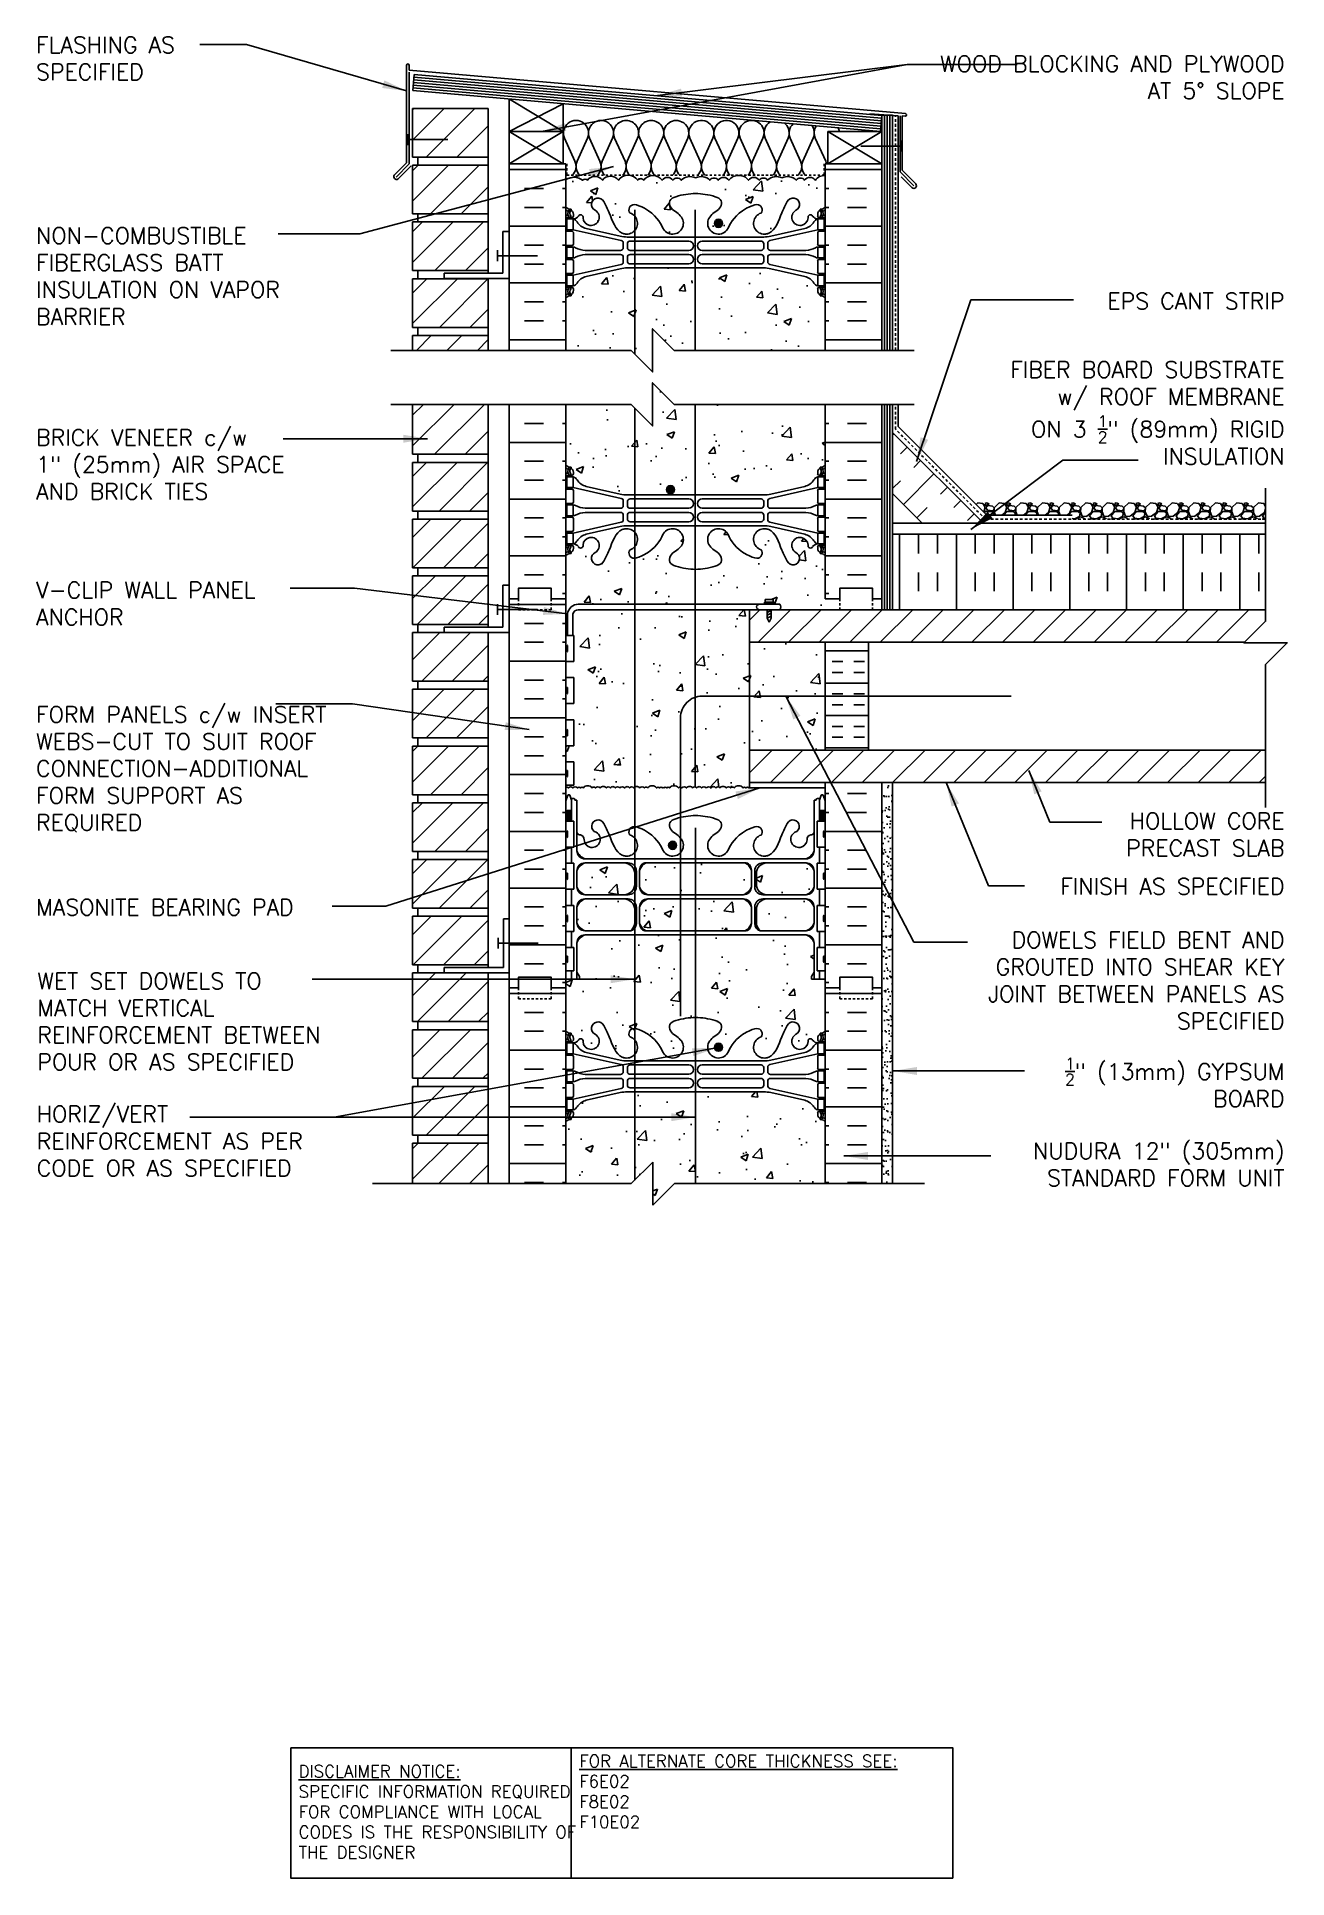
# Model space of a CAD drawing. Header units: inches. Extents: x 75 to 212, y 118 to 203.
# Drawn here: x 153.8 to 211.7, y 117.7 to 202.9 of the extents above; entities outside this region: 1.
import ezdxf

# ---------------------------------------------------------------- set-up
doc = ezdxf.new("R2010")
doc.units = ezdxf.units.IN
doc.header["$LTSCALE"] = 0.5
doc.header["$MEASUREMENT"] = 0
doc.linetypes.add('DASHED2', pattern=[0.375, 0.25, -0.125])
for name, color, linetype in [('HATCH', 12, 'Continuous'), ('line25', 2, 'Continuous'), ('LINE3', 3, 'Continuous'), ('LINE50', 5, 'Continuous'), ('LINE9', 9, 'Continuous'), ('TEXT', 4, 'Continuous'), ('Web_Edge', 9, 'Continuous')]:
    doc.layers.add(name, color=color, linetype=linetype)
doc.styles.add('DIM', font='romans.shx', dxfattribs={"width": 0.7})
doc.styles.add('ROMANS', font='romans.shx', dxfattribs={"height": 0.75})
doc.styles.get("Standard").update_dxf_attribs({"font": 'romans.shx', "height": 0.75})
doc.dimstyles.new('ext_12', dxfattribs={"dimscale": 12, "dimtxt": 0.09375, "dimasz": 0.09375, "dimexe": 0.09375, "dimexo": 0.0625, "dimgap": 0.0625, "dimtad": 1, "dimdec": 1, "dimzin": 3, "dimdsep": 46, "dimlunit": 4, "dimtxsty": 'DIM', "dimcen": 0.09, "dimdle": 0.09375, "dimclrt": 4, "dimadec": 0, "dimazin": 0, "dimtfac": 1, "dimtdec": 1, "dimtmove": 2, "dimatfit": 3, "dimfxl": 1, "dimfrac": 2, "dimtolj": 1, "dimtzin": 0, "dimarcsym": 0})
pattern_1 = [(180, (86.0887, 21.4948), (-2e-16, -1.5), []), (180, (86.0887, 20.9948), (-2e-16, -1.5), [0.5, -0.5]), (180, (86.0887, 20.4948), (-2e-16, -1.5), [0.5, -0.5])]
pattern_2 = [(45, (86.0887, 21.4948), (-0.707107, 0.707107), [])]

msp = doc.modelspace()

# ---------------------------------------------------------------- texts
at = {"layer": 'TEXT', "char_height": 0.75, "style": 'ROMANS'}
for s, insert, width, attachment_point in [('FLASHING AS \\PSPECIFIED', (153.743, 202.903), 8.7776, 1), ('\\A1;WOOD BLOCKING AND PLYWOOD \\PAT 5%%D SLOPE', (211.532, 202.031), 17.3954, 3), ('NON-COMBUSTIBLE\\PFIBERGLASS BATT INSULATION ON VAPOR BARRIER', (153.743, 194.08), 12.44051, 1), ('\\A1;EPS CANT STRIP', (211.532, 191.053), 9.59335, 3), ('\\A1;FIBER BOARD SUBSTRATE\\Pw/ ROOF MEMBRANE \\PON 3 {\\H0.7x;\\S1/2;}" (89mm) RIGID \\PINSULATION', (211.532, 187.877), 26.1134, 3), ('BRICK VENEER c/w \\P1" (25mm) AIR SPACE AND BRICK TIES', (153.743, 183.115), 14.56426, 4), ('V-CLIP WALL PANEL ANCHOR', (153.743, 177.679), 12.44051, 1), ('FORM PANELS c/w INSERT WEBS-CUT TO SUIT ROOF CONNECTION-ADDITIONAL\\PFORM SUPPORT AS \\PREQUIRED', (153.743, 169.012), 14.56613, 4), ('HOLLOW CORE PRECAST SLAB', (211.532, 166.993), 12.93494, 3), ('FINISH AS SPECIFIED', (211.532, 163.966), 15.67841, 3), ('MASONITE BEARING PAD', (153.743, 163), 15.40017, 1), ('DOWELS FIELD BENT AND GROUTED INTO SHEAR KEY JOINT BETWEEN PANELS AS SPECIFIED', (211.532, 161.488), 17.21743, 3), ('WET SET DOWELS TO MATCH VERTICAL REINFORCEMENT BETWEEN POUR OR AS SPECIFIED', (153.8, 157.342), 15.31511, 4), ('\\A1;{\\H0.7x;\\S1/2;}" (13mm) GYPSUM \\PBOARD', (211.532, 155.651), 17.21743, 3), ('HORIZ/VERT REINFORCEMENT AS PER CODE OR AS SPECIFIED', (153.777, 153.43), 14.36832, 1), ('NUDURA 12" (305mm) STANDARD FORM UNIT', (211.532, 151.724), 17.21743, 3)]:
    msp.add_mtext(s, dxfattribs=dict(at, insert=insert, width=width, attachment_point=attachment_point))
at = {"layer": 'TEXT', "char_height": 0.5625, "attachment_point": 4}
for s, insert, width in [('{\\LDISCLAIMER NOTICE:}\\PSPECIFIC INFORMATION REQUIRED FOR COMPLIANCE WITH LOCAL CODES IS THE RESPONSIBILITY OF THE DESIGNER', (165.893, 120.77), 14.00235), ('{\\LFOR ALTERNATE CORE THICKNESS SEE:\\P}F6E02\\PF8E02\\PF10E02', (178.885, 121.711), 23.33295)]:
    msp.add_mtext(s, dxfattribs=dict(at, insert=insert, width=width))

# ---------------------------------------------------------------- hatches: boundary and pattern name
h = msp.add_hatch()
h.set_pattern_fill('ANSI31', color=256, style=0)
h.paths.add_polyline_path([(74.75, 132.927), (82.16, 132.927), (82.16, 129.16), (74.75, 129.16)], flags=25)
at = {"layer": 'HATCH'}
h = msp.add_hatch(dxfattribs=at)
h.set_pattern_fill('ANSI31', color=256, scale=8, style=0)
h.set_pattern_definition([(45, (172.9903, 188.6273), (-0.707107, 0.707107), [])])
h.paths.add_polyline_path([(174.669, 189.085), (171.169, 189.085), (171.169, 188.396), (174.669, 188.396)])
h.paths.add_polyline_path([(174.669, 191.71), (171.169, 191.71), (171.169, 189.46), (174.669, 189.46)])
h.paths.add_polyline_path([(174.669, 194.335), (171.169, 194.335), (171.169, 192.085), (174.669, 192.085)])
h.paths.add_polyline_path([(174.669, 196.96), (171.169, 196.96), (171.169, 194.71), (174.669, 194.71)])
h.paths.add_polyline_path([(174.669, 199.585), (171.169, 199.585), (171.169, 197.335), (174.669, 197.335)])
h.paths.add_polyline_path([(171.169, 175.71), (174.669, 175.71), (174.669, 177.96), (171.169, 177.96)])
h.paths.add_polyline_path([(174.669, 178.335), (174.669, 180.585), (171.169, 180.585), (171.169, 178.335)])
h.paths.add_polyline_path([(174.669, 180.96), (174.669, 183.21), (171.169, 183.21), (171.169, 180.96)])
h.paths.add_polyline_path([(174.669, 183.585), (174.669, 185.896), (171.169, 185.896), (171.169, 183.585)])
h.paths.add_polyline_path([(174.669, 173.085), (174.669, 175.339), (172.631, 175.339), (171.169, 175.339), (171.169, 173.085)])
h.paths.add_polyline_path([(174.669, 170.46), (174.669, 172.71), (171.169, 172.71), (171.169, 170.46)])
h.paths.add_polyline_path([(171.169, 170.085), (171.169, 167.835), (174.669, 167.835), (174.669, 170.085)])
h.paths.add_polyline_path([(171.169, 167.46), (171.169, 165.21), (174.669, 165.21), (174.669, 167.46)])
h.paths.add_polyline_path([(171.169, 164.835), (171.169, 162.585), (174.669, 162.585), (174.669, 164.835)])
h.paths.add_polyline_path([(174.669, 159.96), (174.669, 162.21), (171.169, 162.21), (171.169, 159.96)])
h.paths.add_polyline_path([(171.169, 157.335), (174.669, 157.335), (174.669, 159.585), (172.631, 159.585), (171.169, 159.585)])
h.paths.add_polyline_path([(171.169, 156.96), (171.169, 154.71), (174.669, 154.71), (174.669, 156.96)])
h.paths.add_polyline_path([(174.669, 152.085), (174.669, 154.335), (171.169, 154.335), (171.169, 152.085)])
h.paths.add_polyline_path([(174.669, 149.837), (174.669, 151.71), (171.169, 151.71), (171.169, 149.837)])
h = msp.add_hatch(dxfattribs=at)
h.set_pattern_fill('INSUL', color=256, scale=7, style=0)
h.set_pattern_definition([(0, (-2747.8948, -217.9886), (0, 2.625), []), (0, (-2747.8948, -217.1136), (0, 2.625), [0.875, -0.875]), (0, (-2747.8948, -216.2386), (0, 2.625), [0.875, -0.875])])
h.paths.add_polyline_path([(175.642, 188.396), (178.267, 188.396), (178.267, 197.021), (177.579, 197.021), (177.579, 197.521), (176.079, 197.521), (176.079, 197.021), (175.642, 197.021)])
h = msp.add_hatch(dxfattribs=at)
h.set_pattern_fill('INSUL', color=256, scale=7, style=0)
h.set_pattern_definition([(180, (3116.4284, -217.9886), (0, 2.625), []), (180, (3116.4284, -217.1136), (0, 2.625), [0.875, -0.875]), (180, (3116.4284, -216.2386), (0, 2.625), [0.875, -0.875])])
h.paths.add_polyline_path([(190.267, 188.396), (192.892, 188.396), (192.892, 197.021), (192.454, 197.021), (192.454, 197.521), (190.954, 197.521), (190.954, 197.021), (190.267, 197.021)])
h = msp.add_hatch(dxfattribs=at)
h.set_pattern_fill('AR-CONC', color=256, scale=0.5)
h.set_pattern_definition([(50, (0, 0), (3.5863, -0.31376), [0.375, -4.125]), (355, (0, 0), (-0.693757, 3.76096), [0.3, -3.3]), (100.4514, (0.299, -0.026), (2.892544, 3.4472), [0.3187, -3.50571]), (46.1842, (0, 1), (5.33621, -0.827596), [0.5625, -6.1875]), (96.6356, (0.4447, 0.931), (4.67331, 4.87059), [0.47805, -5.25857]), (351.1842, (0, 1), (4.67331, 4.87059), [0.45, -4.95]), (21, (0.5, 0.75), (2.984535, -2.013094), [0.375, -4.125]), (326, (0.5, 0.75), (1.216577, 3.62575), [0.3, -3.3]), (71.4514, (0.7487, 0.5822), (4.20111, 1.612656), [0.3187, -3.50571]), (37.5, (0, 0), (0.060799, 1.664469), [0, -3.26, 0, -3.35, 0, -3.3125]), (7.5, (0, 0), (1.315348, 1.972059), [0, -1.91, 0, -3.185, 0, -1.2625]), (327.5, (-1.115, 0), (2.669112, -0.1127744), [0, -1.25, 0, -3.9, 0, -5.175]), (317.5, (-1.615, 0), (2.91593, 0.500525), [0, -1.625, 0, -2.59, 0, -3.675])])
edge = h.paths.add_edge_path()
edge.add_arc((190.239, 195.97), 0.517, 86.88069, 145)
edge.add_arc((189.566, 196.092), 0.305, 35, 145)
edge.add_arc((189.122, 196.131), 0.236, 35, 145)
edge.add_arc((188.528, 195.884), 0.554, 43.72941, 118.17303)
edge.add_arc((188.005, 195.884), 0.554, 61.82697, 136.27059)
edge.add_arc((187.411, 196.131), 0.236, 35, 145)
edge.add_arc((186.968, 196.092), 0.305, 35, 145)
edge.add_arc((186.295, 195.97), 0.517, 35, 93.11931)
edge.add_arc((186.239, 195.97), 0.517, 86.88069, 145)
edge.add_arc((185.566, 196.092), 0.305, 35, 145)
edge.add_arc((185.122, 196.131), 0.236, 35, 145)
edge.add_arc((184.528, 195.884), 0.554, 43.72941, 118.17303)
edge.add_arc((184.005, 195.884), 0.554, 61.82697, 136.27059)
edge.add_arc((183.411, 196.131), 0.236, 35, 145)
edge.add_arc((182.968, 196.092), 0.305, 35, 145)
edge.add_arc((182.295, 195.97), 0.517, 35, 145)
edge.add_arc((181.731, 196.168), 0.172, 35, 145)
edge.add_arc((181.142, 195.954), 0.546, 35, 145)
edge.add_arc((180.325, 196.008), 0.451, 35, 145)
edge.add_arc((179.609, 196.024), 0.423, 35, 145)
edge.add_arc((179.152, 196.19), 0.135, 35, 145)
edge.add_arc((178.637, 195.739), 0.665, 52.46756, 123.77554)
edge.add_line((178.267, 196.292), (178.267, 195.021))
edge.add_arc((178.613, 195.382), 0.5, 226.21089, 246.42182)
edge.add_line((178.413, 194.924), (178.503, 194.924))
edge.add_line((178.503, 194.924), (178.503, 194.882))
edge.add_arc((178.363, 194.675), 0.25, 0, 55.9442, ccw=False)
edge.add_line((178.613, 194.675), (178.613, 194.607))
edge.add_arc((178.55, 194.607), 0.0625, -90, 0, ccw=False)
edge.add_line((178.55, 194.545), (178.503, 194.545))
edge.add_line((178.503, 194.545), (178.503, 194.475))
edge.add_line((178.503, 194.475), (178.608, 194.475))
edge.add_arc((178.57, 194.824), 0.352, 276.12908, 321.53314)
edge.add_arc((178.948, 194.556), 0.113, -12.18443, 154.05694, ccw=False)
edge.add_arc((179.433, 194.551), 0.375, 182.92371, 419.86753)
edge.add_arc((179.753, 195.145), 0.3, 27.59697, 243.94252, ccw=False)
edge.add_spline(control_points=[(180.019, 195.284), (180.105, 195.117), (180.358, 194.627), (180.552, 193.946), (180.878, 193.816)], knot_values=[0, 0, 0, 0, 0.579211, 1.703896, 1.703896, 1.703896, 1.703896], degree=3, periodic=0)
edge.add_spline(control_points=[(180.878, 193.816), (180.927, 193.796), (180.982, 193.783), (181.038, 193.775)], knot_values=[1.703896, 1.703896, 1.703896, 1.703896, 1.875321, 1.875321, 1.875321, 1.875321], degree=3, periodic=0)
edge.add_arc((181.079, 194.273), 0.5, 265.29258, 431.79367)
edge.add_arc((181.426, 194.898), 0.242, 90, 218.23271, ccw=False)
edge.add_spline(control_points=[(181.426, 195.14), (181.547, 195.142), (182.366, 194.791), (182.611, 194.343), (182.751, 194.063)], knot_values=[0.038125, 0.038125, 0.038125, 0.038125, 0.320663, 1.237398, 1.237398, 1.237398, 1.237398], degree=3, periodic=0)
edge.add_arc((183.204, 194.273), 0.5, 204.81899, 404.18751)
edge.add_spline(control_points=[(183.563, 194.622), (183.455, 194.785), (183.095, 194.875), (183.019, 195.371), (183.567, 195.607), (183.971, 195.635), (184.267, 195.656)], knot_values=[0.229407, 0.229407, 0.229407, 0.229407, 0.844432, 1.128849, 1.464331, 2.389004, 2.389004, 2.389004, 2.389004], degree=3, periodic=0)
edge.add_spline(control_points=[(184.267, 195.656), (184.563, 195.635), (184.967, 195.607), (185.515, 195.371), (185.438, 194.875), (185.078, 194.785), (184.971, 194.622)], knot_values=[0.229407, 0.229407, 0.229407, 0.229407, 1.15408, 1.489562, 1.773979, 2.389004, 2.389004, 2.389004, 2.389004], degree=3, periodic=0)
edge.add_arc((185.329, 194.273), 0.5, 135.81249, 335.18101)
edge.add_spline(control_points=[(185.783, 194.063), (185.923, 194.343), (186.168, 194.791), (186.987, 195.142), (187.108, 195.14)], knot_values=[0.038125, 0.038125, 0.038125, 0.038125, 0.95486, 1.237398, 1.237398, 1.237398, 1.237398], degree=3, periodic=0)
edge.add_arc((187.108, 194.898), 0.242, -38.23271, 90, ccw=False)
edge.add_arc((187.454, 194.273), 0.5, 108.20633, 274.70742)
edge.add_spline(control_points=[(187.495, 193.775), (187.552, 193.783), (187.606, 193.796), (187.656, 193.816)], knot_values=[1.703896, 1.703896, 1.703896, 1.703896, 1.875321, 1.875321, 1.875321, 1.875321], degree=3, periodic=0)
edge.add_spline(control_points=[(187.656, 193.816), (187.982, 193.946), (188.176, 194.627), (188.429, 195.117), (188.515, 195.284)], knot_values=[0, 0, 0, 0, 1.124685, 1.703896, 1.703896, 1.703896, 1.703896], degree=3, periodic=0)
edge.add_arc((188.781, 195.145), 0.3, -63.94252, 153.04577, ccw=False)
edge.add_arc((189.101, 194.551), 0.375, 120.13247, 357.07629)
edge.add_arc((189.586, 194.556), 0.113, 25.94306, 192.18443, ccw=False)
edge.add_arc((189.963, 194.824), 0.352, 218.46686, 263.87092)
edge.add_line((189.926, 194.475), (190.031, 194.475))
edge.add_line((190.031, 194.475), (190.031, 194.545))
edge.add_line((190.031, 194.545), (189.983, 194.545))
edge.add_arc((189.983, 194.607), 0.0625, 180, 270, ccw=False)
edge.add_line((189.921, 194.607), (189.921, 194.675))
edge.add_arc((190.171, 194.675), 0.25, 124.0558, 180, ccw=False)
edge.add_line((190.031, 194.882), (190.031, 194.924))
edge.add_line((190.031, 194.924), (190.121, 194.924))
edge.add_arc((189.921, 195.382), 0.5, 293.57818, 313.78911)
edge.add_line((190.267, 195.021), (190.267, 196.486))
h.paths.add_polyline_path([(190.267, 190.829, 0.088416), (190.121, 190.926), (190.031, 190.926), (190.031, 190.968, -0.249069), (189.921, 191.175), (189.921, 191.242, -0.414214), (189.983, 191.305), (190.031, 191.305), (190.031, 191.375), (189.926, 191.375, -0.168672), (189.74, 191.524, 0.17445), (189.332, 191.82), (187.752, 192.173, 0.054974), (187.425, 192.209), (184.267, 192.209), (181.109, 192.209, 0.054974), (180.782, 192.173), (179.201, 191.82, 0.17445), (178.794, 191.524, -0.168672), (178.608, 191.375), (178.503, 191.375), (178.503, 191.305), (178.55, 191.305, -0.414214), (178.613, 191.242), (178.613, 191.175, -0.249069), (178.503, 190.968), (178.503, 190.926), (178.413, 190.926, 0.088416), (178.267, 190.829), (178.267, 188.396), (181.281, 188.396), (182.281, 187.396), (182.281, 189.396), (183.281, 188.396), (190.267, 188.396)])
h.paths.add_polyline_path([(190.267, 185.896), (183.281, 185.896), (182.281, 186.896), (182.281, 184.896), (181.281, 185.896), (178.267, 185.896), (178.267, 183.088, 0.088416), (178.413, 182.991), (178.503, 182.991), (178.503, 182.949, -0.249069), (178.613, 182.742), (178.613, 182.675, -0.414214), (178.55, 182.612), (178.503, 182.612), (178.503, 182.542), (178.608, 182.542, -0.168672), (178.794, 182.393, 0.17445), (179.201, 182.097), (180.782, 181.744, 0.054974), (181.109, 181.708), (184.267, 181.708), (187.425, 181.708, 0.054974), (187.752, 181.744), (189.332, 182.097, 0.17445), (189.74, 182.393, -0.168672), (189.926, 182.542), (190.031, 182.542), (190.031, 182.612), (189.983, 182.612, -0.414214), (189.921, 182.675), (189.921, 182.742, -0.249069), (190.031, 182.949), (190.031, 182.991), (190.121, 182.991, 0.088416), (190.267, 183.088)])
edge = h.paths.add_edge_path()
edge.add_arc((189.921, 178.535), 0.5, 46.21089, 66.42182)
edge.add_line((190.121, 178.993), (190.031, 178.993))
edge.add_line((190.031, 178.993), (190.031, 179.035))
edge.add_arc((190.171, 179.242), 0.25, 180, 235.9442, ccw=False)
edge.add_line((189.921, 179.242), (189.921, 179.31))
edge.add_arc((189.983, 179.31), 0.0625, 90, 180, ccw=False)
edge.add_line((189.983, 179.372), (190.031, 179.372))
edge.add_line((190.031, 179.372), (190.031, 179.442))
edge.add_line((190.031, 179.442), (189.926, 179.442))
edge.add_arc((189.963, 179.093), 0.352, 96.12908, 141.53314)
edge.add_arc((189.586, 179.361), 0.113, 167.81557, 334.05694, ccw=False)
edge.add_arc((189.101, 179.366), 0.375, 2.92371, 239.86753)
edge.add_arc((188.781, 178.772), 0.3, -152.40303, 63.94252, ccw=False)
edge.add_spline(control_points=[(188.515, 178.633), (188.429, 178.8), (188.176, 179.29), (187.982, 179.971), (187.656, 180.101)], knot_values=[0, 0, 0, 0, 0.579211, 1.703896, 1.703896, 1.703896, 1.703896], degree=3, periodic=0)
edge.add_spline(control_points=[(187.656, 180.101), (187.606, 180.121), (187.552, 180.134), (187.495, 180.142)], knot_values=[1.703896, 1.703896, 1.703896, 1.703896, 1.875321, 1.875321, 1.875321, 1.875321], degree=3, periodic=0)
edge.add_arc((187.454, 179.644), 0.5, 85.29258, 251.79367)
edge.add_arc((187.108, 179.019), 0.242, -90, 38.23271, ccw=False)
edge.add_spline(control_points=[(187.108, 178.777), (186.987, 178.775), (186.168, 179.126), (185.923, 179.574), (185.783, 179.854)], knot_values=[0.038125, 0.038125, 0.038125, 0.038125, 0.320663, 1.237398, 1.237398, 1.237398, 1.237398], degree=3, periodic=0)
edge.add_spline(control_points=[(185.774, 179.872), (185.777, 179.866), (185.78, 179.86), (185.783, 179.854)], knot_values=[1.237398, 1.237398, 1.237398, 1.237398, 1.258119, 1.258119, 1.258119, 1.258119], degree=3, periodic=0)
edge.add_arc((185.329, 179.644), 0.5, 28.0183, 224.18751)
edge.add_spline(control_points=[(184.971, 179.295), (185.078, 179.132), (185.438, 179.042), (185.515, 178.546), (184.967, 178.31), (184.563, 178.282), (184.267, 178.261)], knot_values=[0.229407, 0.229407, 0.229407, 0.229407, 0.844432, 1.128849, 1.464331, 2.389004, 2.389004, 2.389004, 2.389004], degree=3, periodic=0)
edge.add_spline(control_points=[(184.267, 178.261), (183.971, 178.282), (183.567, 178.31), (183.019, 178.546), (183.095, 179.042), (183.455, 179.132), (183.563, 179.295)], knot_values=[0.229407, 0.229407, 0.229407, 0.229407, 1.15408, 1.489562, 1.773979, 2.389004, 2.389004, 2.389004, 2.389004], degree=3, periodic=0)
edge.add_arc((183.204, 179.644), 0.5, 315.81249, 515.21835)
edge.add_spline(control_points=[(182.76, 179.872), (182.757, 179.866), (182.754, 179.86), (182.751, 179.854)], knot_values=[1.237398, 1.237398, 1.237398, 1.237398, 1.258119, 1.258119, 1.258119, 1.258119], degree=3, periodic=0)
edge.add_spline(control_points=[(182.751, 179.854), (182.611, 179.574), (182.366, 179.126), (181.547, 178.775), (181.426, 178.777)], knot_values=[0.038125, 0.038125, 0.038125, 0.038125, 0.95486, 1.237398, 1.237398, 1.237398, 1.237398], degree=3, periodic=0)
edge.add_arc((181.426, 179.019), 0.242, 141.76729, 270, ccw=False)
edge.add_arc((181.079, 179.644), 0.5, 288.20633, 454.70742)
edge.add_spline(control_points=[(181.038, 180.142), (180.982, 180.134), (180.927, 180.121), (180.878, 180.101)], knot_values=[1.703896, 1.703896, 1.703896, 1.703896, 1.875321, 1.875321, 1.875321, 1.875321], degree=3, periodic=0)
edge.add_spline(control_points=[(180.878, 180.101), (180.552, 179.971), (180.358, 179.29), (180.105, 178.8), (180.019, 178.633)], knot_values=[0, 0, 0, 0, 1.124685, 1.703896, 1.703896, 1.703896, 1.703896], degree=3, periodic=0)
edge.add_arc((179.753, 178.772), 0.3, 116.05748, 333.09035, ccw=False)
edge.add_arc((179.433, 179.366), 0.375, 300.13247, 537.07629)
edge.add_arc((178.948, 179.361), 0.113, -154.05694, 12.18443, ccw=False)
edge.add_arc((178.57, 179.093), 0.352, 38.46686, 83.87092)
edge.add_line((178.608, 179.442), (178.503, 179.442))
edge.add_line((178.503, 179.442), (178.503, 179.372))
edge.add_line((178.503, 179.372), (178.55, 179.372))
edge.add_arc((178.55, 179.31), 0.0625, 0, 90, ccw=False)
edge.add_line((178.613, 179.31), (178.613, 179.242))
edge.add_arc((178.363, 179.242), 0.25, 304.0558, 360, ccw=False)
edge.add_line((178.503, 179.035), (178.503, 178.993))
edge.add_line((178.503, 178.993), (178.413, 178.993))
edge.add_arc((178.613, 178.535), 0.5, 113.57818, 133.78911)
edge.add_line((178.267, 178.896), (178.267, 176.896))
edge.add_line((178.267, 176.896), (178.267, 175.201))
edge.add_line((178.267, 175.201), (178.343, 175.201))
edge.add_line((178.343, 175.201), (178.343, 176.203))
edge.add_arc((178.839, 176.147), 0.499, 90.45616, 173.57974, ccw=False)
edge.add_line((178.835, 176.646), (187.766, 176.646))
edge.add_line((187.766, 176.646), (187.766, 176.686))
edge.add_line((187.766, 176.686), (187.484, 176.686))
edge.add_arc((187.484, 176.717), 0.0312, 90, 270, ccw=False)
edge.add_line((187.484, 176.748), (187.484, 176.873))
edge.add_line((187.484, 176.873), (187.859, 176.873))
edge.add_line((187.859, 176.873), (187.859, 176.748))
edge.add_arc((187.859, 176.717), 0.0312, -90, 90, ccw=False)
edge.add_line((187.859, 176.686), (187.766, 176.686))
edge.add_line((187.766, 176.686), (187.766, 176.646))
edge.add_line((187.766, 176.646), (188.168, 176.646))
edge.add_arc((188.032, 176.52), 0.186, -41.81955, 42.64251, ccw=False)
edge.add_line((188.17, 176.396), (190.954, 176.396))
edge.add_line((190.954, 176.396), (190.954, 176.896))
edge.add_line((190.954, 176.896), (190.267, 176.896))
edge.add_line((190.267, 176.896), (190.267, 178.896))
h.paths.add_polyline_path([(186.767, 176.396), (178.836, 176.396, 0.366745), (178.593, 176.185), (178.593, 175.201), (178.632, 175.201), (178.632, 174.001), (178.267, 174.001), (178.267, 173.251), (178.632, 173.251), (178.632, 172.051), (178.267, 172.051), (178.267, 171.301), (178.632, 171.301), (178.632, 170.101), (178.267, 170.101), (178.267, 169.351), (178.632, 169.351), (178.632, 168.271), (178.267, 168.271), (178.267, 168.162, -0.498871), (178.387, 168.148, -0.520567), (178.591, 168.148, -0.520567), (178.798, 168.148, -0.520567), (178.936, 168.148, -0.520567), (179.074, 168.148, -0.520567), (179.472, 168.148, -0.520567), (179.632, 168.148, -0.520567), (179.854, 168.148, -0.520567), (180.134, 168.148, -0.520567), (180.321, 168.148, -0.520567), (180.548, 168.148, -0.507124), (180.767, 168.148, -0.507124), (180.986, 168.148, -0.520567), (181.213, 168.148, -0.520567), (181.399, 168.148, -0.520567), (181.68, 168.148, -0.520567), (181.901, 168.148, -0.520567), (182.061, 168.148, -0.520567), (182.46, 168.148, -0.520567), (182.598, 168.148, -0.520567), (182.736, 168.148, -0.086928), (182.767, 168.179, -0.086928), (182.798, 168.148, -0.520567), (182.936, 168.148, -0.520567), (183.074, 168.148, -0.520567), (183.472, 168.148, -0.520567), (183.632, 168.148, -0.520567), (183.854, 168.148, -0.520567), (184.134, 168.148, -0.520567), (184.321, 168.148, -0.520567), (184.548, 168.148, -0.507124), (184.767, 168.148, -0.507124), (184.986, 168.148, -0.520567), (185.213, 168.148, -0.520567), (185.399, 168.148, -0.520567), (185.68, 168.148, -0.520567), (185.901, 168.148, -0.520567), (186.061, 168.148, -0.520567), (186.46, 168.148, -0.520567), (186.598, 168.148, -0.520567), (186.736, 168.148, -0.086928), (186.767, 168.179), (186.767, 168.396)])
h.paths.add_polyline_path([(190.267, 174.896), (186.767, 174.896), (186.767, 169.896), (190.267, 169.896)])
h.paths.add_polyline_path([(190.267, 152.704, 0.088416), (190.121, 152.801), (190.031, 152.801), (190.031, 152.843, -0.249069), (189.921, 153.05), (189.921, 153.117, -0.414214), (189.983, 153.18), (190.031, 153.18), (190.031, 153.25), (189.926, 153.25, -0.168672), (189.74, 153.399, 0.17445), (189.332, 153.695), (187.752, 154.048, 0.054974), (187.425, 154.084), (184.267, 154.084), (181.109, 154.084, 0.054974), (180.782, 154.048), (179.201, 153.695, 0.17445), (178.794, 153.399, -0.168672), (178.608, 153.25), (178.503, 153.25), (178.503, 153.18), (178.55, 153.18, -0.414214), (178.613, 153.117), (178.613, 153.05, -0.249069), (178.503, 152.843), (178.503, 152.801), (178.413, 152.801, 0.088416), (178.267, 152.704), (178.267, 149.837), (181.289, 149.837), (182.289, 150.837), (182.289, 149.837), (182.289, 148.837), (183.289, 149.837), (190.267, 149.837)])
h.paths.add_polyline_path([(181.452, 162.519, 0.410093), (180.952, 163.012), (179.152, 163.012, 0.225652), (178.777, 162.637), (178.777, 161.911, 0.225652), (179.152, 161.536), (181.258, 161.536, 0.24677), (181.452, 161.922)])
h.paths.add_polyline_path([(181.452, 163.695), (181.452, 164.193, 0.406005), (180.952, 164.679), (179.152, 164.679, 0.225652), (178.777, 164.304), (178.777, 163.577, 0.225652), (179.152, 163.202), (180.952, 163.202, 0.410093)])
h.paths.add_polyline_path([(186.854, 164.346, 0.185301), (186.556, 164.679), (181.978, 164.679, 0.185301), (181.679, 164.346), (181.679, 163.577, 0.225652), (182.054, 163.202), (186.479, 163.202, 0.225652), (186.854, 163.577)])
h.paths.add_polyline_path([(186.854, 162.637, 0.225652), (186.479, 163.012), (182.054, 163.012, 0.225652), (181.679, 162.637), (181.679, 161.869, 0.185301), (181.978, 161.536), (186.556, 161.536, 0.185301), (186.854, 161.869)])
h.paths.add_polyline_path([(189.757, 162.637, 0.225652), (189.382, 163.012), (187.582, 163.012, 0.410093), (187.082, 162.519), (187.082, 161.922, 0.24677), (187.276, 161.536), (189.382, 161.536, 0.225652), (189.757, 161.911)])
h.paths.add_polyline_path([(189.757, 164.304, 0.225652), (189.382, 164.679), (187.582, 164.679, 0.406005), (187.082, 164.193), (187.082, 163.695, 0.410093), (187.582, 163.202), (189.382, 163.202, 0.225652), (189.757, 163.577)])
h = msp.add_hatch(dxfattribs=at)
h.set_pattern_fill('INSUL', color=256, scale=7, style=0)
h.set_pattern_definition([(0, (-2747.8948, -220.1136), (0, 2.625), []), (0, (-2747.8948, -219.2386), (0, 2.625), [0.875, -0.875]), (0, (-2747.8948, -218.3636), (0, 2.625), [0.875, -0.875])])
h.paths.add_polyline_path([(178.267, 185.896), (175.642, 185.896), (175.642, 176.896), (176.079, 176.896), (176.079, 177.396), (177.579, 177.396), (177.579, 176.896), (178.267, 176.896)])
h = msp.add_hatch(dxfattribs=at)
h.set_pattern_fill('INSUL', color=256, scale=7, style=0)
h.set_pattern_definition([(180, (3116.4284, -220.1136), (0, 2.625), []), (180, (3116.4284, -219.2386), (0, 2.625), [0.875, -0.875]), (180, (3116.4284, -218.3636), (0, 2.625), [0.875, -0.875])])
h.paths.add_polyline_path([(192.892, 185.896), (190.267, 185.896), (190.267, 176.896), (190.954, 176.896), (190.954, 177.396), (192.454, 177.396), (192.454, 176.896), (192.892, 176.896)])
h = msp.add_hatch(dxfattribs=at)
h.set_pattern_fill('INSUL', color=256, scale=7, angle=45, style=0)
h.set_pattern_definition([(45, (86.0887, 21.4948), (-1.856155, 1.856155), []), (45, (85.47, 22.1135), (-1.856155, 1.856155), [0.875, -0.875]), (45, (84.8513, 22.7323), (-1.856155, 1.856155), [0.875, -0.875])])
h.paths.add_polyline_path([(194.64, 180.521), (197.469, 180.521), (193.392, 184.598), (193.392, 181.769)])
h = msp.add_hatch(dxfattribs=at)
h.set_pattern_fill('INSUL', color=256, scale=7, angle=90, style=0)
h.set_pattern_definition([(90, (86.0887, 21.4948), (-2.625, 2e-16), []), (90, (85.2137, 21.4948), (-2.625, 2e-16), [0.875, -0.875]), (90, (84.3387, 21.4948), (-2.625, 2e-16), [0.875, -0.875])])
h.paths.add_polyline_path([(210.655, 176.396), (210.655, 179.896), (193.392, 179.896), (193.392, 176.396)])
h = msp.add_hatch(dxfattribs=at)
h.set_pattern_fill('INSUL', color=256, scale=7, style=0)
h.set_pattern_definition([(0, (-2747.8948, -238.1136), (0, 2.625), []), (0, (-2747.8948, -237.2386), (0, 2.625), [0.875, -0.875]), (0, (-2747.8948, -236.3636), (0, 2.625), [0.875, -0.875])])
h.paths.add_polyline_path([(175.642, 158.896), (176.079, 158.896), (176.079, 159.396), (177.579, 159.396), (177.579, 158.896), (178.267, 158.896), (178.267, 176.896), (177.579, 176.896), (177.579, 177.396), (176.079, 177.396), (176.079, 176.896), (175.642, 176.896)])
h = msp.add_hatch(dxfattribs=at)
h.set_pattern_fill('ANSI31', color=256, scale=8, style=0)
h.set_pattern_definition(pattern_2)
h.paths.add_polyline_path([(209.694, 174.896), (210.655, 175.857), (210.655, 176.396), (186.767, 176.396), (186.767, 174.896)])
h = msp.add_hatch(dxfattribs=at)
h.set_pattern_fill('INSUL', color=256, scale=4, angle=180, style=0)
h.set_pattern_definition(pattern_1)
h.paths.add_polyline_path([(192.267, 174.896), (190.267, 174.896), (190.267, 171.021), (192.267, 171.021)])
h = msp.add_hatch(dxfattribs=at)
h.set_pattern_fill('INSUL', color=256, scale=4, angle=180, style=0)
h.set_pattern_definition(pattern_1)
h.paths.add_polyline_path([(190.267, 169.896), (192.267, 169.896), (192.267, 171.021), (190.267, 171.021)])
h = msp.add_hatch(dxfattribs=at)
h.set_pattern_fill('ANSI31', color=256, scale=8, style=0)
h.set_pattern_definition(pattern_2)
h.paths.add_polyline_path([(210.655, 168.396), (210.655, 169.896), (186.767, 169.896), (186.767, 168.396)])
h = msp.add_hatch(dxfattribs=at)
h.set_pattern_fill('INSUL', color=256, scale=7, style=0)
h.set_pattern_definition([(180, (3116.4284, -238.1136), (0, 2.625), []), (180, (3116.4284, -237.2386), (0, 2.625), [0.875, -0.875]), (180, (3116.4284, -236.3636), (0, 2.625), [0.875, -0.875])])
h.paths.add_polyline_path([(192.892, 168.396), (190.267, 168.396), (190.267, 158.896), (190.954, 158.896), (190.954, 159.396), (192.454, 159.396), (192.454, 158.896), (192.892, 158.896)])
h = msp.add_hatch(dxfattribs=at)
h.set_pattern_fill('AR-SAND', color=256, scale=0.25, style=0)
h.set_pattern_definition([(37.5, (17.43314, 0.28967), (-0.01574834, 0.48170594), [0, -0.38, 0, -0.425, 0, -0.40625]), (7.5, (17.43314, 0.2897), (0.4424442, 0.7055365), [0, -0.205, 0, -0.3425, 0, -0.13125]), (327.5, (17.12564, 0.28967), (0.7785355, 0.00141476), [0, -0.125, 0, -0.45, 0, -0.5875]), (317.5, (17.12564, 0.2897), (0.7515317, 0.2194189), [0, -0.0625, 0, -0.295, 0, -0.3375])])
h.paths.add_polyline_path([(192.892, 158.837), (192.892, 149.837), (193.392, 149.837), (193.392, 168.396), (192.892, 168.396)])
h = msp.add_hatch(dxfattribs=at)
h.set_pattern_fill('AR-CONC', color=256, scale=0.5)
h.set_pattern_definition([(50, (-29.1557, 0), (3.5863, -0.31376), [0.375, -4.125]), (355, (-29.1557, 0), (-0.693757, 3.76096), [0.3, -3.3]), (100.4514, (-28.857, -0.026), (2.892544, 3.4472), [0.3187, -3.50571]), (46.1842, (-29.1557, 1), (5.33621, -0.8276), [0.5625, -6.1875]), (96.6356, (-28.711, 0.931), (4.67331, 4.87059), [0.47805, -5.25857]), (351.1842, (-29.1557, 1), (4.67331, 4.87059), [0.45, -4.95]), (21, (-28.6557, 0.75), (2.984535, -2.013094), [0.375, -4.125]), (326, (-28.6557, 0.75), (1.216577, 3.62575), [0.3, -3.3]), (71.4514, (-28.407, 0.5822), (4.20111, 1.612656), [0.3187, -3.50571]), (37.5, (-29.1557, 0), (0.060799, 1.664469), [0, -3.26, 0, -3.35, 0, -3.3125]), (7.5, (-29.1557, 0), (1.315348, 1.972059), [0, -1.91, 0, -3.185, 0, -1.2625]), (327.5, (-30.2707, 0), (2.669112, -0.1127744), [0, -1.25, 0, -3.9, 0, -5.175]), (317.5, (-30.7707, 0), (2.91593, 0.500525), [0, -1.625, 0, -2.59, 0, -3.675])])
edge = h.paths.add_edge_path()
edge.add_line((190.267, 158.896), (190.267, 159.304))
edge.add_line((190.267, 159.304), (189.757, 159.304))
edge.add_line((189.757, 159.304), (189.757, 160.973))
edge.add_arc((189.382, 160.973), 0.375, 0.00214, 90)
edge.add_line((189.382, 161.348), (179.152, 161.348))
edge.add_arc((179.359, 160.766), 0.618, 109.56899, 160.42865)
edge.add_line((178.777, 160.973), (178.777, 159.304))
edge.add_line((178.777, 159.304), (178.267, 159.304))
edge.add_line((178.267, 159.304), (178.267, 158.896))
edge.add_line((178.267, 158.896), (178.267, 156.896))
edge.add_arc((178.613, 157.257), 0.5, 226.21089, 246.42182)
edge.add_line((178.413, 156.799), (178.503, 156.799))
edge.add_line((178.503, 156.799), (178.503, 156.757))
edge.add_arc((178.363, 156.55), 0.25, 0, 55.9442, ccw=False)
edge.add_line((178.613, 156.55), (178.613, 156.482))
edge.add_arc((178.55, 156.482), 0.0625, -90, 0, ccw=False)
edge.add_line((178.55, 156.42), (178.503, 156.42))
edge.add_line((178.503, 156.42), (178.503, 156.35))
edge.add_line((178.503, 156.35), (178.608, 156.35))
edge.add_arc((178.57, 156.699), 0.352, 276.12908, 321.53314)
edge.add_arc((178.948, 156.431), 0.113, -12.18443, 154.05694, ccw=False)
edge.add_arc((179.433, 156.426), 0.375, 182.92371, 419.86753)
edge.add_arc((179.753, 157.02), 0.3, 27.59697, 243.94252, ccw=False)
edge.add_spline(control_points=[(180.019, 157.159), (180.105, 156.992), (180.358, 156.502), (180.552, 155.821), (180.878, 155.691)], knot_values=[0, 0, 0, 0, 0.579211, 1.703896, 1.703896, 1.703896, 1.703896], degree=3, periodic=0)
edge.add_spline(control_points=[(180.878, 155.691), (180.927, 155.671), (180.982, 155.658), (181.038, 155.65)], knot_values=[1.703896, 1.703896, 1.703896, 1.703896, 1.875321, 1.875321, 1.875321, 1.875321], degree=3, periodic=0)
edge.add_arc((181.079, 156.148), 0.5, 265.29258, 431.79367)
edge.add_arc((181.426, 156.773), 0.242, 90, 218.23271, ccw=False)
edge.add_spline(control_points=[(181.426, 157.015), (181.547, 157.017), (182.366, 156.666), (182.611, 156.218), (182.751, 155.938)], knot_values=[0.038125, 0.038125, 0.038125, 0.038125, 0.320663, 1.237398, 1.237398, 1.237398, 1.237398], degree=3, periodic=0)
edge.add_arc((183.204, 156.148), 0.5, 204.81899, 404.18751)
edge.add_spline(control_points=[(183.563, 156.497), (183.455, 156.66), (183.095, 156.75), (183.019, 157.246), (183.567, 157.482), (183.971, 157.51), (184.267, 157.531)], knot_values=[0.229407, 0.229407, 0.229407, 0.229407, 0.844432, 1.128849, 1.464331, 2.389004, 2.389004, 2.389004, 2.389004], degree=3, periodic=0)
edge.add_spline(control_points=[(184.267, 157.531), (184.563, 157.51), (184.967, 157.482), (185.515, 157.246), (185.438, 156.75), (185.078, 156.66), (184.971, 156.497)], knot_values=[0.229407, 0.229407, 0.229407, 0.229407, 1.15408, 1.489562, 1.773979, 2.389004, 2.389004, 2.389004, 2.389004], degree=3, periodic=0)
edge.add_arc((185.329, 156.148), 0.5, 135.81249, 335.18101)
edge.add_spline(control_points=[(185.783, 155.938), (185.923, 156.218), (186.168, 156.666), (186.987, 157.017), (187.108, 157.015)], knot_values=[0.038125, 0.038125, 0.038125, 0.038125, 0.95486, 1.237398, 1.237398, 1.237398, 1.237398], degree=3, periodic=0)
edge.add_arc((187.108, 156.773), 0.242, -38.23271, 90, ccw=False)
edge.add_arc((187.454, 156.148), 0.5, 108.20633, 274.70742)
edge.add_spline(control_points=[(187.495, 155.65), (187.552, 155.658), (187.606, 155.671), (187.656, 155.691)], knot_values=[1.703896, 1.703896, 1.703896, 1.703896, 1.875321, 1.875321, 1.875321, 1.875321], degree=3, periodic=0)
edge.add_spline(control_points=[(187.656, 155.691), (187.982, 155.821), (188.176, 156.502), (188.429, 156.992), (188.515, 157.159)], knot_values=[0, 0, 0, 0, 1.124685, 1.703896, 1.703896, 1.703896, 1.703896], degree=3, periodic=0)
edge.add_arc((188.781, 157.02), 0.3, -63.94252, 153.05077, ccw=False)
edge.add_arc((189.101, 156.426), 0.375, 120.13247, 357.07629)
edge.add_arc((189.586, 156.431), 0.113, 25.94306, 192.18443, ccw=False)
edge.add_arc((189.963, 156.699), 0.352, 218.46686, 263.87092)
edge.add_line((189.926, 156.35), (190.031, 156.35))
edge.add_line((190.031, 156.35), (190.031, 156.42))
edge.add_line((190.031, 156.42), (189.983, 156.42))
edge.add_arc((189.983, 156.482), 0.0625, 180, 270, ccw=False)
edge.add_line((189.921, 156.482), (189.921, 156.55))
edge.add_arc((190.171, 156.55), 0.25, 124.0558, 180, ccw=False)
edge.add_line((190.031, 156.757), (190.031, 156.799))
edge.add_line((190.031, 156.799), (190.121, 156.799))
edge.add_arc((189.921, 157.257), 0.5, 293.57818, 313.78911)
edge.add_line((190.267, 156.896), (190.267, 158.896))
h = msp.add_hatch(dxfattribs=at)
h.set_pattern_fill('INSUL', color=256, scale=7, style=0)
h.set_pattern_definition([(0, (-2747.8948, -256.1136), (0, 2.625), []), (0, (-2747.8948, -255.2386), (0, 2.625), [0.875, -0.875]), (0, (-2747.8948, -254.3636), (0, 2.625), [0.875, -0.875])])
h.paths.add_polyline_path([(175.642, 149.837), (178.267, 149.837), (178.267, 158.896), (177.579, 158.896), (177.579, 159.396), (176.079, 159.396), (176.079, 158.896), (175.642, 158.896)])
h = msp.add_hatch(dxfattribs=at)
h.set_pattern_fill('INSUL', color=256, scale=7, style=0)
h.set_pattern_definition([(180, (3116.4284, -256.1136), (0, 2.625), []), (180, (3116.4284, -255.2386), (0, 2.625), [0.875, -0.875]), (180, (3116.4284, -254.3636), (0, 2.625), [0.875, -0.875])])
h.paths.add_polyline_path([(190.267, 149.837), (192.892, 149.837), (192.892, 158.896), (192.454, 158.896), (192.454, 159.396), (190.954, 159.396), (190.954, 158.896), (190.267, 158.896)])
at = {"layer": 'LINE3'}
h = msp.add_hatch(color=256, dxfattribs=at)
h.paths.add_polyline_path([(185.514, 194.307, 0.831395), (185.145, 194.307)])
h.paths.add_polyline_path([(185.517, 194.273, 0.045935), (185.514, 194.307), (185.145, 194.307, 0.045935), (185.142, 194.273, 1)])
h = msp.add_hatch(color=256, dxfattribs=at)
h.paths.add_polyline_path([(183.293, 181.982, 0.831395), (182.925, 181.982)])
h.paths.add_polyline_path([(183.297, 181.948, 0.045935), (183.293, 181.982), (182.925, 181.982, 0.045935), (182.922, 181.948, 1)])
h = msp.add_hatch(color=256, dxfattribs=at)
h.paths.add_polyline_path([(183.389, 165.525, 0.831395), (183.02, 165.525)])
h.paths.add_polyline_path([(183.392, 165.491, 0.045935), (183.389, 165.525), (183.02, 165.525, 0.045935), (183.017, 165.491, 1)])
h = msp.add_hatch(color=256, dxfattribs=at)
h.paths.add_polyline_path([(185.514, 156.182, 0.831395), (185.145, 156.182)])
h.paths.add_polyline_path([(185.517, 156.148, 0.045935), (185.514, 156.182), (185.145, 156.182, 0.045935), (185.142, 156.148, 1)])

# ---------------------------------------------------------------- linework, layer by layer
at = {"layer": 'HATCH'}
for p, q in [((170.892, 197.073), (170.892, 201.584)), ((171.017, 201.584), (171.017, 201.358)), ((193.983, 199.348), (171.017, 201.358)), ((171.017, 197.021), (171.017, 201.266)), ((192.837, 198.645), (171.187, 200.54)), ((192.848, 198.77), (171.198, 200.664)), ((192.859, 198.895), (171.209, 200.789)), ((192.87, 199.019), (171.22, 200.913)), ((192.881, 199.144), (171.23, 201.038)), ((178.142, 199.806), (175.642, 198.521)), ((175.657, 200.023), (178.142, 198.521)), ((193.642, 199.255), (192.335, 199.346)), ((193.017, 188.396), (193.017, 199.272)), ((193.142, 188.396), (193.142, 199.272)), ((193.267, 188.396), (193.267, 199.272)), ((193.642, 188.396), (193.642, 199.255)), ((193.736, 196.65), (193.736, 199.248)), ((193.973, 199.235), (193.829, 199.244)), ((193.829, 196.733), (193.829, 199.244)), ((178.142, 197.021), (175.642, 198.521)), ((178.142, 198.521), (175.642, 197.021)), ((178.205, 198.217), (178.684, 197.144)), ((179.264, 198.218), (178.785, 197.144)), ((179.364, 198.217), (179.843, 197.144)), ((180.423, 198.218), (179.944, 197.144)), ((180.523, 198.217), (181.003, 197.144)), ((181.583, 198.217), (181.104, 197.144)), ((181.684, 198.217), (182.164, 197.144)), ((182.744, 198.217), (182.265, 197.144)), ((182.846, 198.217), (183.325, 197.144)), ((183.905, 198.217), (183.426, 197.144)), ((184.007, 198.217), (184.486, 197.144)), ((185.066, 198.217), (184.587, 197.144)), ((185.168, 198.217), (185.647, 197.144)), ((186.227, 198.217), (185.748, 197.144)), ((186.329, 198.218), (186.808, 197.144)), ((187.389, 198.218), (186.909, 197.144)), ((187.49, 198.218), (187.969, 197.145)), ((188.55, 198.218), (188.07, 197.145)), ((188.651, 198.218), (189.131, 197.145)), ((189.711, 198.218), (189.231, 197.145)), ((189.812, 198.218), (190.292, 197.145)), ((190.392, 197.021), (192.892, 198.521)), ((190.392, 198.521), (192.892, 197.021)), ((170.892, 197.073), (170.323, 196.504)), ((171.017, 197.021), (170.412, 196.416)), ((171.105, 196.933), (170.5, 196.327)), ((193.736, 196.65), (194.372, 196.013)), ((193.785, 196.424), (194.284, 195.925)), ((193.829, 196.733), (194.461, 196.102)), ((193.017, 176.396), (193.017, 185.896)), ((193.142, 176.396), (193.142, 185.896)), ((193.267, 176.396), (193.267, 185.896)), ((193.642, 184.878), (193.642, 185.896)), ((197.749, 180.771), (193.642, 184.878)), ((197.329, 181.335), (197.254, 181.266)), ((197.569, 181.314), (197.329, 181.334)), ((197.68, 181.135), (197.57, 181.315)), ((197.608, 180.912), (197.679, 181.135)), ((197.635, 180.885), (197.689, 180.945)), ((197.668, 181.305), (197.708, 181.205)), ((197.739, 181.334), (197.669, 181.304)), ((197.689, 180.945), (197.949, 180.945)), ((197.708, 181.205), (197.858, 181.295)), ((197.708, 181.115), (197.788, 180.995)), ((197.809, 181.215), (197.709, 181.115)), ((197.859, 181.295), (197.739, 181.335)), ((201.697, 180.771), (197.749, 180.771)), ((197.789, 180.994), (198.039, 180.964)), ((198.01, 181.185), (197.81, 181.215)), ((197.948, 180.947), (198.078, 180.857)), ((198.09, 181.113), (198.01, 181.183)), ((198.039, 180.965), (198.089, 181.055)), ((198.079, 180.855), (198.055, 180.771)), ((198.087, 180.917), (198.149, 180.771)), ((198.098, 181.125), (198.088, 180.915)), ((198.089, 181.055), (198.089, 181.115)), ((198.329, 181.335), (198.099, 181.125)), ((198.569, 181.314), (198.329, 181.334)), ((198.45, 180.771), (198.599, 180.886)), ((198.532, 180.771), (198.689, 180.945)), ((198.68, 181.135), (198.57, 181.315)), ((198.599, 180.885), (198.679, 181.135)), ((198.668, 181.305), (198.708, 181.205)), ((198.739, 181.334), (198.669, 181.304)), ((198.689, 180.945), (198.949, 180.945)), ((198.708, 181.205), (198.858, 181.295)), ((198.708, 181.115), (198.788, 180.995)), ((198.809, 181.215), (198.709, 181.115)), ((198.859, 181.295), (198.739, 181.335)), ((198.789, 180.994), (199.039, 180.964)), ((199.01, 181.185), (198.81, 181.215)), ((198.948, 180.947), (199.078, 180.857)), ((199.09, 181.113), (199.01, 181.183)), ((199.039, 180.965), (199.089, 181.055)), ((199.079, 180.855), (199.055, 180.771)), ((199.087, 180.917), (199.149, 180.771)), ((199.098, 181.125), (199.088, 180.915)), ((199.089, 181.055), (199.089, 181.115)), ((199.329, 181.335), (199.099, 181.125)), ((199.569, 181.314), (199.329, 181.334)), ((199.45, 180.771), (199.599, 180.886)), ((199.532, 180.771), (199.689, 180.945)), ((199.68, 181.135), (199.57, 181.315)), ((199.599, 180.885), (199.679, 181.135)), ((199.668, 181.305), (199.708, 181.205)), ((199.739, 181.334), (199.669, 181.304)), ((199.689, 180.945), (199.949, 180.945)), ((199.708, 181.205), (199.858, 181.295)), ((199.708, 181.115), (199.788, 180.995)), ((199.809, 181.215), (199.709, 181.115)), ((199.859, 181.295), (199.739, 181.335)), ((199.789, 180.994), (200.039, 180.964)), ((200.01, 181.185), (199.81, 181.215)), ((199.948, 180.947), (200.078, 180.857)), ((200.09, 181.113), (200.01, 181.183)), ((200.039, 180.965), (200.089, 181.055)), ((200.079, 180.855), (200.055, 180.771)), ((200.087, 180.917), (200.149, 180.771)), ((200.098, 181.125), (200.088, 180.915)), ((200.089, 181.055), (200.089, 181.115)), ((200.329, 181.335), (200.099, 181.125)), ((200.569, 181.314), (200.329, 181.334)), ((200.45, 180.771), (200.599, 180.886)), ((200.532, 180.771), (200.689, 180.945)), ((200.68, 181.135), (200.57, 181.315)), ((200.599, 180.885), (200.679, 181.135)), ((200.668, 181.305), (200.708, 181.205)), ((200.739, 181.334), (200.669, 181.304)), ((200.689, 180.945), (200.949, 180.945)), ((200.708, 181.205), (200.858, 181.295)), ((200.708, 181.115), (200.788, 180.995)), ((200.809, 181.215), (200.709, 181.115)), ((200.859, 181.295), (200.739, 181.335)), ((200.789, 180.994), (201.039, 180.964)), ((201.01, 181.185), (200.81, 181.215)), ((200.948, 180.947), (201.078, 180.857)), ((201.09, 181.113), (201.01, 181.183)), ((201.039, 180.965), (201.089, 181.055)), ((201.079, 180.855), (201.055, 180.771)), ((201.087, 180.917), (201.149, 180.771)), ((201.098, 181.125), (201.088, 180.915)), ((201.089, 181.055), (201.089, 181.115)), ((201.329, 181.335), (201.099, 181.125)), ((201.569, 181.314), (201.329, 181.334)), ((201.45, 180.771), (201.599, 180.886)), ((201.532, 180.771), (201.689, 180.945)), ((201.68, 181.135), (201.57, 181.315)), ((201.599, 180.885), (201.679, 181.135)), ((201.668, 181.305), (201.708, 181.205)), ((201.739, 181.334), (201.669, 181.304)), ((201.689, 180.945), (201.949, 180.945)), ((201.697, 180.646), (201.697, 180.646)), ((201.708, 181.205), (201.858, 181.295)), ((201.708, 181.115), (201.788, 180.995)), ((201.809, 181.215), (201.709, 181.115)), ((201.859, 181.295), (201.739, 181.335)), ((201.789, 180.994), (202.039, 180.964)), ((202.01, 181.185), (201.81, 181.215)), ((202.039, 180.714), (201.829, 180.604)), ((201.906, 180.583), (201.929, 180.635)), ((201.929, 180.635), (202.089, 180.685)), ((201.948, 180.947), (202.078, 180.857)), ((202.09, 181.113), (202.01, 181.183)), ((202.039, 180.965), (202.089, 181.055)), ((202.079, 180.855), (202.039, 180.715)), ((202.087, 180.917), (202.167, 180.727)), ((202.098, 181.125), (202.088, 180.915)), ((202.088, 180.685), (202.248, 180.625)), ((202.089, 181.055), (202.089, 181.115)), ((202.329, 181.335), (202.099, 181.125)), ((202.168, 180.724), (202.378, 180.714)), ((202.569, 181.314), (202.329, 181.334)), ((202.379, 180.716), (202.599, 180.886)), ((202.509, 180.745), (202.689, 180.945)), ((202.58, 180.624), (202.51, 180.744)), ((202.68, 181.135), (202.57, 181.315)), ((202.599, 180.885), (202.679, 181.135)), ((202.668, 181.305), (202.708, 181.205)), ((202.739, 181.334), (202.669, 181.304)), ((202.689, 180.945), (202.949, 180.945)), ((202.708, 181.205), (202.858, 181.295)), ((202.708, 181.115), (202.788, 180.995)), ((202.809, 181.215), (202.709, 181.115)), ((202.859, 181.295), (202.739, 181.335)), ((202.789, 180.994), (203.039, 180.964)), ((203.01, 181.185), (202.81, 181.215)), ((203.039, 180.714), (202.829, 180.604)), ((202.906, 180.583), (202.929, 180.635)), ((202.929, 180.635), (203.089, 180.685)), ((202.948, 180.947), (203.078, 180.857)), ((203.09, 181.113), (203.01, 181.183)), ((203.039, 180.965), (203.089, 181.055)), ((203.079, 180.855), (203.039, 180.715)), ((203.087, 180.917), (203.167, 180.727)), ((203.098, 181.125), (203.088, 180.915)), ((203.088, 180.685), (203.248, 180.625)), ((203.089, 181.055), (203.089, 181.115)), ((203.329, 181.335), (203.099, 181.125)), ((203.168, 180.724), (203.378, 180.714)), ((203.569, 181.314), (203.329, 181.334)), ((203.379, 180.716), (203.599, 180.886)), ((203.509, 180.745), (203.689, 180.945)), ((203.58, 180.624), (203.51, 180.744)), ((203.68, 181.135), (203.57, 181.315)), ((203.599, 180.885), (203.679, 181.135)), ((203.668, 181.305), (203.708, 181.205)), ((203.739, 181.334), (203.669, 181.304)), ((203.689, 180.945), (203.949, 180.945)), ((203.708, 181.205), (203.858, 181.295)), ((203.708, 181.115), (203.788, 180.995)), ((203.809, 181.215), (203.709, 181.115)), ((203.859, 181.295), (203.739, 181.335)), ((203.789, 180.994), (204.039, 180.964)), ((204.01, 181.185), (203.81, 181.215)), ((204.039, 180.714), (203.829, 180.604)), ((203.906, 180.583), (203.929, 180.635)), ((203.929, 180.635), (204.089, 180.685)), ((203.948, 180.947), (204.078, 180.857)), ((204.09, 181.113), (204.01, 181.183)), ((204.039, 180.965), (204.089, 181.055)), ((204.079, 180.855), (204.039, 180.715)), ((204.087, 180.917), (204.167, 180.727)), ((204.098, 181.125), (204.088, 180.915)), ((204.088, 180.685), (204.248, 180.625)), ((204.089, 181.055), (204.089, 181.115)), ((204.329, 181.335), (204.099, 181.125)), ((204.168, 180.724), (204.378, 180.714)), ((204.569, 181.314), (204.329, 181.334)), ((204.379, 180.716), (204.599, 180.886)), ((204.509, 180.745), (204.689, 180.945)), ((204.58, 180.624), (204.51, 180.744)), ((204.68, 181.135), (204.57, 181.315)), ((204.599, 180.885), (204.679, 181.135)), ((204.668, 181.305), (204.708, 181.205)), ((204.739, 181.334), (204.669, 181.304)), ((204.689, 180.945), (204.949, 180.945)), ((204.708, 181.205), (204.858, 181.295)), ((204.708, 181.115), (204.788, 180.995)), ((204.809, 181.215), (204.709, 181.115)), ((204.859, 181.295), (204.739, 181.335)), ((204.789, 180.994), (205.039, 180.964)), ((205.01, 181.185), (204.81, 181.215)), ((205.039, 180.714), (204.829, 180.604)), ((204.906, 180.583), (204.929, 180.635)), ((204.929, 180.635), (205.089, 180.685)), ((204.948, 180.947), (205.078, 180.857)), ((205.09, 181.113), (205.01, 181.183)), ((205.039, 180.965), (205.089, 181.055)), ((205.079, 180.855), (205.039, 180.715)), ((205.087, 180.917), (205.167, 180.727)), ((205.098, 181.125), (205.088, 180.915)), ((205.088, 180.685), (205.248, 180.625)), ((205.089, 181.055), (205.089, 181.115)), ((205.329, 181.335), (205.099, 181.125)), ((205.168, 180.724), (205.378, 180.714)), ((205.569, 181.314), (205.329, 181.334)), ((205.379, 180.716), (205.599, 180.886)), ((205.509, 180.745), (205.689, 180.945)), ((205.58, 180.624), (205.51, 180.744)), ((205.68, 181.135), (205.57, 181.315)), ((205.599, 180.885), (205.679, 181.135)), ((205.668, 181.305), (205.708, 181.205)), ((205.739, 181.334), (205.669, 181.304)), ((205.689, 180.945), (205.949, 180.945)), ((205.708, 181.205), (205.858, 181.295)), ((205.708, 181.115), (205.788, 180.995)), ((205.809, 181.215), (205.709, 181.115)), ((205.859, 181.295), (205.739, 181.335)), ((205.789, 180.994), (206.039, 180.964)), ((206.01, 181.185), (205.81, 181.215)), ((206.039, 180.714), (205.829, 180.604)), ((205.906, 180.583), (205.929, 180.635)), ((205.929, 180.635), (206.089, 180.685)), ((205.948, 180.947), (206.078, 180.857)), ((206.09, 181.113), (206.01, 181.183)), ((206.039, 180.965), (206.089, 181.055)), ((206.079, 180.855), (206.039, 180.715)), ((206.087, 180.917), (206.167, 180.727)), ((206.098, 181.125), (206.088, 180.915)), ((206.088, 180.685), (206.248, 180.625)), ((206.089, 181.055), (206.089, 181.115)), ((206.329, 181.335), (206.099, 181.125)), ((206.168, 180.724), (206.378, 180.714)), ((206.569, 181.314), (206.329, 181.334)), ((206.379, 180.716), (206.599, 180.886)), ((206.509, 180.745), (206.689, 180.945)), ((206.58, 180.624), (206.51, 180.744)), ((206.68, 181.135), (206.57, 181.315)), ((206.599, 180.885), (206.679, 181.135)), ((206.668, 181.305), (206.708, 181.205)), ((206.739, 181.334), (206.669, 181.304)), ((206.689, 180.945), (206.949, 180.945)), ((206.708, 181.205), (206.858, 181.295)), ((206.708, 181.115), (206.788, 180.995)), ((206.809, 181.215), (206.709, 181.115)), ((206.859, 181.295), (206.739, 181.335)), ((206.789, 180.994), (207.039, 180.964)), ((207.01, 181.185), (206.81, 181.215)), ((207.039, 180.714), (206.829, 180.604)), ((206.906, 180.583), (206.929, 180.635)), ((206.929, 180.635), (207.089, 180.685)), ((206.948, 180.947), (207.078, 180.857)), ((207.09, 181.113), (207.01, 181.183)), ((207.039, 180.965), (207.089, 181.055)), ((207.079, 180.855), (207.039, 180.715)), ((207.087, 180.917), (207.167, 180.727)), ((207.098, 181.125), (207.088, 180.915)), ((207.088, 180.685), (207.248, 180.625)), ((207.089, 181.055), (207.089, 181.115)), ((207.329, 181.335), (207.099, 181.125)), ((207.168, 180.724), (207.378, 180.714)), ((207.569, 181.314), (207.329, 181.334)), ((207.379, 180.716), (207.599, 180.886)), ((207.509, 180.745), (207.689, 180.945)), ((207.58, 180.624), (207.51, 180.744)), ((207.68, 181.135), (207.57, 181.315)), ((207.599, 180.885), (207.679, 181.135)), ((207.668, 181.305), (207.708, 181.205)), ((207.739, 181.334), (207.669, 181.304)), ((207.689, 180.945), (207.949, 180.945)), ((207.708, 181.205), (207.858, 181.295)), ((207.708, 181.115), (207.788, 180.995)), ((207.809, 181.215), (207.709, 181.115)), ((207.859, 181.295), (207.739, 181.335)), ((207.789, 180.994), (208.039, 180.964)), ((208.01, 181.185), (207.81, 181.215)), ((208.039, 180.714), (207.829, 180.604)), ((207.906, 180.583), (207.929, 180.635)), ((207.929, 180.635), (208.089, 180.685)), ((207.948, 180.947), (208.078, 180.857)), ((208.09, 181.113), (208.01, 181.183)), ((208.039, 180.965), (208.089, 181.055)), ((208.079, 180.855), (208.039, 180.715)), ((208.087, 180.917), (208.167, 180.727)), ((208.098, 181.125), (208.088, 180.915)), ((208.088, 180.685), (208.248, 180.625)), ((208.089, 181.055), (208.089, 181.115)), ((208.329, 181.335), (208.099, 181.125)), ((208.168, 180.724), (208.378, 180.714)), ((208.569, 181.314), (208.329, 181.334)), ((208.379, 180.716), (208.599, 180.886)), ((208.509, 180.745), (208.689, 180.945)), ((208.58, 180.624), (208.51, 180.744)), ((208.68, 181.135), (208.57, 181.315)), ((208.599, 180.885), (208.679, 181.135)), ((208.668, 181.305), (208.708, 181.205)), ((208.739, 181.334), (208.669, 181.304)), ((208.689, 180.945), (208.949, 180.945)), ((208.708, 181.205), (208.858, 181.295)), ((208.708, 181.115), (208.788, 180.995)), ((208.809, 181.215), (208.709, 181.115)), ((208.859, 181.295), (208.739, 181.335)), ((208.789, 180.994), (209.039, 180.964)), ((209.01, 181.185), (208.81, 181.215)), ((209.039, 180.714), (208.829, 180.604)), ((208.906, 180.583), (208.929, 180.635)), ((208.929, 180.635), (209.089, 180.685)), ((208.948, 180.947), (209.078, 180.857)), ((209.09, 181.113), (209.01, 181.183)), ((209.039, 180.965), (209.089, 181.055)), ((209.079, 180.855), (209.039, 180.715)), ((209.087, 180.917), (209.167, 180.727)), ((209.098, 181.125), (209.088, 180.915)), ((209.088, 180.685), (209.248, 180.625)), ((209.089, 181.055), (209.089, 181.115)), ((209.329, 181.335), (209.099, 181.125)), ((209.168, 180.724), (209.378, 180.714)), ((209.569, 181.314), (209.329, 181.334)), ((209.379, 180.716), (209.599, 180.886)), ((209.509, 180.745), (209.689, 180.945)), ((209.58, 180.624), (209.51, 180.744)), ((209.68, 181.135), (209.57, 181.315)), ((209.599, 180.885), (209.679, 181.135)), ((209.668, 181.305), (209.708, 181.205)), ((209.739, 181.334), (209.669, 181.304)), ((209.689, 180.945), (209.949, 180.945)), ((209.708, 181.205), (209.858, 181.295)), ((209.708, 181.115), (209.788, 180.995)), ((209.809, 181.215), (209.709, 181.115)), ((209.859, 181.295), (209.739, 181.335)), ((209.789, 180.994), (210.039, 180.964)), ((210.01, 181.185), (209.81, 181.215)), ((210.039, 180.714), (209.829, 180.604)), ((209.906, 180.583), (209.929, 180.635)), ((209.929, 180.635), (210.089, 180.685)), ((209.948, 180.947), (210.078, 180.857)), ((210.09, 181.113), (210.01, 181.183)), ((210.039, 180.965), (210.089, 181.055)), ((210.079, 180.855), (210.039, 180.715)), ((210.087, 180.917), (210.167, 180.727)), ((210.098, 181.125), (210.088, 180.915)), ((210.088, 180.685), (210.248, 180.625)), ((210.089, 181.055), (210.089, 181.115)), ((210.329, 181.335), (210.099, 181.125)), ((210.168, 180.724), (210.378, 180.714)), ((210.569, 181.314), (210.329, 181.334)), ((210.379, 180.716), (210.599, 180.886)), ((210.509, 180.745), (210.655, 180.907)), ((210.58, 180.624), (210.51, 180.744)), ((210.655, 181.177), (210.57, 181.315)), ((210.599, 180.885), (210.655, 181.06)), ((201.828, 180.607), (201.697, 180.617)), ((202.249, 180.625), (202.268, 180.583)), ((202.599, 180.594), (202.498, 180.583)), ((202.828, 180.607), (202.578, 180.627)), ((202.647, 180.583), (202.598, 180.595)), ((203.249, 180.625), (203.268, 180.583)), ((203.599, 180.594), (203.498, 180.583)), ((203.828, 180.607), (203.578, 180.627)), ((203.647, 180.583), (203.598, 180.595)), ((204.249, 180.625), (204.268, 180.583)), ((204.599, 180.594), (204.498, 180.583)), ((204.828, 180.607), (204.578, 180.627)), ((204.647, 180.583), (204.598, 180.595)), ((205.249, 180.625), (205.268, 180.583)), ((205.599, 180.594), (205.498, 180.583)), ((205.828, 180.607), (205.578, 180.627)), ((205.647, 180.583), (205.598, 180.595)), ((206.249, 180.625), (206.268, 180.583)), ((206.599, 180.594), (206.498, 180.583)), ((206.828, 180.607), (206.578, 180.627)), ((206.647, 180.583), (206.598, 180.595)), ((207.249, 180.625), (207.268, 180.583)), ((207.599, 180.594), (207.498, 180.583)), ((207.828, 180.607), (207.578, 180.627)), ((207.647, 180.583), (207.598, 180.595)), ((208.249, 180.625), (208.268, 180.583)), ((208.599, 180.594), (208.498, 180.583)), ((208.828, 180.607), (208.578, 180.627)), ((208.647, 180.583), (208.598, 180.595)), ((209.249, 180.625), (209.268, 180.583)), ((209.599, 180.594), (209.498, 180.583)), ((209.828, 180.607), (209.578, 180.627)), ((209.647, 180.583), (209.598, 180.595)), ((210.249, 180.625), (210.268, 180.583)), ((210.599, 180.594), (210.498, 180.583)), ((210.655, 180.62), (210.578, 180.627)), ((210.647, 180.583), (210.598, 180.595))]:
    msp.add_line(p, q, dxfattribs=at)
at = {"layer": 'HATCH', "color": 6, "linetype": 'DASHED2', "ltscale": 0.5}
for points in [[(176.954, 197.021), (178.311, 197.021), (178.311, 196.5), (184.267, 196.5)], [(191.579, 197.021), (190.223, 197.021), (190.223, 196.5), (184.267, 196.5)]]:
    msp.add_lwpolyline(points, dxfattribs=at)
at = {"layer": 'HATCH'}
for points in [[(178.267, 196.292, -0.321585), (179.042, 196.267, -0.520567), (179.262, 196.267, -0.520567), (179.955, 196.267, -0.520567), (180.695, 196.267, -0.520567), (181.59, 196.267, -0.520567), (181.872, 196.267, -0.520567), (182.718, 196.267, -0.520567), (183.218, 196.267, -0.520567), (183.605, 196.267, -0.336749), (184.267, 196.372)], [(186.267, 196.486, 0.259173), (185.815, 196.267, 0.520567), (185.316, 196.267, 0.520567), (184.929, 196.267, 0.336749), (184.267, 196.372)], [(186.267, 196.486, -0.259173), (186.718, 196.267, -0.520567), (187.218, 196.267, -0.520567), (187.605, 196.267, -0.336749), (188.267, 196.372)], [(190.267, 196.486, 0.259173), (189.815, 196.267, 0.520567), (189.316, 196.267, 0.520567), (188.929, 196.267, 0.336749), (188.267, 196.372)], [(180.767, 168.148, 0.507124), (180.548, 168.148, 0.520567), (180.321, 168.148, 0.520567), (180.134, 168.148, 0.520567), (179.854, 168.148, 0.520567), (179.632, 168.148, 0.520567), (179.472, 168.148, 0.520567), (179.074, 168.148, 0.520567), (178.936, 168.148, 0.520567), (178.798, 168.148, 0.520567), (178.591, 168.148, 0.520567), (178.387, 168.148, 0.520567), (178.263, 168.159)], [(180.767, 168.148, -0.507124), (180.986, 168.148, -0.520567), (181.213, 168.148, -0.520567), (181.399, 168.148, -0.520567), (181.68, 168.148, -0.520567), (181.901, 168.148, -0.520567), (182.061, 168.148, -0.520567), (182.46, 168.148, -0.520567), (182.598, 168.148, -0.520567), (182.736, 168.148, -0.086928), (182.767, 168.179, -0.086928)], [(184.767, 168.148, 0.507124), (184.548, 168.148, 0.520567), (184.321, 168.148, 0.520567), (184.134, 168.148, 0.520567), (183.854, 168.148, 0.520567), (183.632, 168.148, 0.520567), (183.472, 168.148, 0.520567), (183.074, 168.148, 0.520567), (182.936, 168.148, 0.520567), (182.798, 168.148, 0.086928), (182.767, 168.179, 0.086928)], [(184.767, 168.148, -0.507124), (184.986, 168.148, -0.520567), (185.213, 168.148, -0.520567), (185.399, 168.148, -0.520567), (185.68, 168.148, -0.520567), (185.901, 168.148, -0.520567), (186.061, 168.148, -0.520567), (186.46, 168.148, -0.520567), (186.598, 168.148, -0.520567), (186.736, 168.148, -0.086928), (186.767, 168.179, -0.086928)]]:
    msp.add_lwpolyline(points, format="xyb", dxfattribs=at)
for centre, radius, start, end in [((170.954, 201.584), 0.0625, 0, 180), ((178.734, 198.454), 0.58, 335.96637, 204.06937), ((179.893, 198.454), 0.58, 335.96637, 204.06937), ((181.049, 198.454), 0.577, 89.6769, 204.2169), ((181.057, 198.454), 0.577, 335.78337, 90.40226), ((182.211, 198.454), 0.577, 89.59774, 204.21663), ((182.218, 198.454), 0.577, 335.7831, 90.3231), ((183.374, 198.454), 0.579, 64.34074, 204.1188), ((183.379, 198.454), 0.577, 335.7831, 64.7825), ((184.536, 198.454), 0.58, 44.41359, 204.11484), ((184.54, 198.454), 0.577, 335.7831, 44.72689), ((185.697, 198.454), 0.58, 44.41359, 204.11484), ((185.701, 198.454), 0.577, 335.7831, 44.72689), ((186.858, 198.455), 0.58, 44.41359, 204.11484), ((186.862, 198.454), 0.577, 335.7831, 44.72689), ((188.019, 198.455), 0.58, 118.21714, 204.11484), ((188.019, 198.455), 0.58, 44.41359, 51.78286), ((188.024, 198.454), 0.577, 335.7831, 44.72689), ((189.18, 198.455), 0.58, 133.57432, 204.11484), ((189.185, 198.455), 0.577, 335.7831, 36.65986), ((190.342, 198.455), 0.58, 145.87638, 204.11484), ((190.346, 198.455), 0.577, 6.58121, 24.26721), ((193.978, 199.292), 0.0567, 265, 85), ((178.155, 196.908), 0.58, 315.31494, 24.06937), ((179.314, 196.908), 0.58, 155.96637, 224.68506), ((179.314, 196.908), 0.58, 315.31494, 24.06937), ((180.474, 196.908), 0.58, 155.96637, 224.68506), ((180.473, 196.908), 0.58, 315.31494, 24.06937), ((181.633, 196.908), 0.58, 155.93063, 224.68506), ((181.634, 196.908), 0.58, 315.31494, 24.06937), ((182.794, 196.908), 0.58, 155.93063, 224.68506), ((182.796, 196.908), 0.58, 315.31494, 24.06937), ((183.955, 196.908), 0.58, 155.93063, 224.68506), ((183.957, 196.908), 0.58, 315.31494, 24.06937), ((185.116, 196.908), 0.58, 155.93063, 224.68506), ((185.118, 196.908), 0.58, 315.31494, 24.06937), ((186.277, 196.908), 0.58, 155.93063, 224.68506), ((186.279, 196.908), 0.58, 315.31494, 24.06937), ((187.439, 196.908), 0.58, 155.93063, 224.68506), ((187.44, 196.908), 0.58, 315.31494, 24.06937), ((188.6, 196.908), 0.58, 155.93063, 224.68506), ((188.601, 196.908), 0.58, 315.31494, 24.06937), ((189.761, 196.908), 0.58, 155.93063, 224.68506), ((189.762, 196.909), 0.58, 11.18234, 24.06937), ((190.922, 196.909), 0.58, 155.93063, 168.81766), ((170.427, 196.431), 0.127, 144.7902, 305.2098), ((179.314, 196.908), 0.58, 269.9771, 270), ((179.314, 196.908), 0.58, 270, 270.04582), ((181.632, 196.908), 0.58, 270, 273.69649), ((181.634, 196.908), 0.58, 280.11219, 281.35653), ((189.762, 196.909), 0.58, 315.31494, 322.57803), ((194.372, 196.013), 0.125, 225, 45)]:
    msp.add_arc(centre, radius, start, end, dxfattribs=at)
at = {"layer": 'line25'}
for p, q in [((171.176, 200.415), (171.241, 201.162)), ((192.891, 199.268), (171.241, 201.162)), ((192.826, 198.521), (171.176, 200.415)), ((171.169, 197.335), (171.169, 199.585)), ((171.169, 199.585), (174.669, 199.585)), ((174.669, 191.964), (174.669, 199.585)), ((175.642, 200.024), (175.642, 197.021)), ((178.142, 197.021), (178.142, 199.806)), ((192.826, 198.521), (192.891, 199.268)), ((192.892, 198.521), (192.892, 199.272)), ((193.392, 199.272), (192.892, 199.272)), ((193.392, 188.396), (193.392, 199.272)), ((178.142, 198.521), (175.642, 198.521)), ((171.169, 197.335), (174.669, 197.335)), ((171.169, 194.71), (171.169, 196.96)), ((171.169, 196.96), (174.669, 196.96)), ((171.419, 196.96), (171.419, 197.335)), ((171.419, 196.96), (171.419, 197.335)), ((175.642, 197.021), (178.142, 197.021)), ((178.267, 197.021), (178.142, 197.021)), ((178.267, 197.021), (178.267, 188.396)), ((190.267, 197.021), (190.392, 197.021)), ((190.267, 188.396), (190.267, 197.021)), ((171.169, 194.71), (174.669, 194.71)), ((171.169, 192.085), (171.169, 194.335)), ((171.169, 194.335), (174.669, 194.335)), ((171.419, 194.335), (171.419, 194.71)), ((171.419, 194.335), (171.419, 194.71)), ((171.169, 192.085), (174.669, 192.085)), ((171.419, 191.71), (171.419, 192.085)), ((171.419, 191.71), (171.419, 192.085)), ((174.669, 188.396), (174.669, 191.714)), ((171.169, 189.46), (171.169, 191.71)), ((171.169, 191.71), (174.669, 191.71)), ((171.169, 189.46), (174.669, 189.46)), ((171.419, 189.085), (171.419, 189.46)), ((171.419, 189.085), (171.419, 189.46)), ((171.169, 188.396), (171.169, 189.085)), ((171.169, 189.085), (174.669, 189.085)), ((171.169, 183.585), (171.169, 185.896)), ((174.669, 175.589), (174.669, 185.896)), ((178.267, 185.896), (178.267, 176.896)), ((190.267, 185.896), (190.267, 176.896)), ((193.392, 176.396), (193.392, 185.896)), ((197.594, 180.396), (193.392, 184.598)), ((171.169, 183.585), (174.669, 183.585)), ((171.169, 180.96), (171.169, 183.21)), ((171.169, 183.21), (174.669, 183.21)), ((171.419, 183.21), (171.419, 183.585)), ((171.419, 183.21), (171.419, 183.585)), ((194.765, 180.396), (193.392, 181.769)), ((171.169, 180.96), (174.669, 180.96)), ((171.419, 180.585), (171.419, 180.96)), ((171.419, 180.585), (171.419, 180.96)), ((171.169, 178.335), (171.169, 180.585)), ((171.169, 180.585), (174.669, 180.585)), ((171.169, 178.335), (174.669, 178.335)), ((171.419, 177.96), (171.419, 178.335)), ((171.419, 177.96), (171.419, 178.335)), ((171.169, 175.71), (171.169, 177.96)), ((171.169, 177.96), (174.669, 177.96)), ((178.267, 176.896), (178.267, 175.201)), ((192.892, 176.896), (192.892, 176.396)), ((171.169, 175.71), (174.669, 175.71)), ((171.419, 175.339), (171.419, 175.71)), ((171.419, 175.339), (171.419, 175.71)), ((171.169, 173.085), (171.169, 175.339)), ((171.169, 175.339), (174.669, 175.339)), ((174.669, 175.339), (174.669, 159.835)), ((178.267, 175.201), (178.267, 158.896)), ((178.267, 175.201), (178.632, 175.201)), ((178.632, 174.001), (178.632, 175.201)), ((178.267, 174.001), (178.632, 174.001)), ((171.169, 173.085), (174.669, 173.085)), ((171.419, 172.71), (171.419, 173.085)), ((171.419, 172.71), (171.419, 173.085)), ((178.267, 173.251), (178.632, 173.251)), ((178.632, 172.051), (178.632, 173.251)), ((171.169, 170.46), (171.169, 172.71)), ((171.169, 172.71), (174.669, 172.71)), ((178.267, 172.051), (178.632, 172.051)), ((178.267, 171.301), (178.632, 171.301)), ((178.632, 170.101), (178.632, 171.301)), ((171.169, 170.46), (174.669, 170.46)), ((171.419, 170.085), (171.419, 170.46)), ((171.419, 170.085), (171.419, 170.46)), ((171.169, 167.835), (171.169, 170.085)), ((171.169, 170.085), (174.669, 170.085)), ((178.267, 170.101), (178.632, 170.101)), ((186.767, 169.896), (210.655, 169.896)), ((178.267, 169.351), (178.632, 169.351)), ((178.632, 169.351), (178.632, 168.271)), ((178.267, 168.271), (178.632, 168.271)), ((186.767, 168.396), (210.655, 168.396)), ((186.767, 168.396), (186.767, 168.146)), ((186.767, 168.146), (190.267, 168.146)), ((190.267, 168.396), (190.267, 158.896)), ((171.169, 167.835), (174.669, 167.835)), ((171.169, 165.21), (171.169, 167.46)), ((171.169, 167.46), (174.669, 167.46)), ((171.419, 167.46), (171.419, 167.835)), ((171.419, 167.46), (171.419, 167.835)), ((178.267, 166.609), (178.632, 166.609)), ((178.307, 166.159), (178.307, 166.159)), ((178.632, 165.409), (178.632, 166.609)), ((190.267, 166.609), (189.902, 166.609)), ((189.902, 165.409), (189.902, 166.609)), ((190.227, 166.159), (190.227, 166.159)), ((178.267, 165.899), (178.267, 166.119)), ((178.267, 166.064), (178.267, 166.064)), ((178.267, 165.954), (178.267, 165.954)), ((178.267, 165.409), (178.632, 165.409)), ((178.307, 165.859), (178.307, 165.859)), ((178.347, 165.899), (178.347, 166.119)), ((190.267, 165.409), (189.902, 165.409)), ((190.187, 165.899), (190.187, 166.119)), ((190.227, 165.859), (190.227, 165.859)), ((190.267, 165.899), (190.267, 166.119)), ((190.267, 166.064), (190.267, 166.064)), ((190.267, 165.954), (190.267, 165.954)), ((171.169, 165.21), (174.669, 165.21)), ((171.169, 162.585), (171.169, 164.835)), ((171.169, 164.835), (174.669, 164.835)), ((171.419, 164.835), (171.419, 165.21)), ((171.419, 164.835), (171.419, 165.21)), ((178.267, 164.659), (178.632, 164.659)), ((178.632, 163.459), (178.632, 164.659)), ((190.267, 164.659), (189.902, 164.659)), ((189.902, 163.459), (189.902, 164.659)), ((178.267, 163.949), (178.267, 164.169)), ((178.267, 164.114), (178.267, 164.114)), ((178.267, 164.004), (178.267, 164.004)), ((178.307, 164.209), (178.307, 164.209)), ((178.307, 163.909), (178.307, 163.909)), ((178.347, 163.949), (178.347, 164.169)), ((190.187, 163.949), (190.187, 164.169)), ((190.227, 164.209), (190.227, 164.209)), ((190.227, 163.909), (190.227, 163.909)), ((190.267, 163.949), (190.267, 164.169)), ((190.267, 164.114), (190.267, 164.114)), ((190.267, 164.004), (190.267, 164.004)), ((178.267, 163.459), (178.632, 163.459)), ((190.267, 163.459), (189.902, 163.459)), ((171.169, 162.585), (174.669, 162.585)), ((171.169, 159.96), (171.169, 162.21)), ((171.169, 162.21), (174.669, 162.21)), ((171.419, 162.21), (171.419, 162.585)), ((171.419, 162.21), (171.419, 162.585)), ((178.267, 162.709), (178.632, 162.709)), ((178.267, 161.999), (178.267, 162.219)), ((178.267, 162.164), (178.267, 162.164)), ((178.267, 162.054), (178.267, 162.054)), ((178.307, 162.259), (178.307, 162.259)), ((178.307, 161.959), (178.307, 161.959)), ((178.347, 161.999), (178.347, 162.219)), ((178.632, 161.509), (178.632, 162.709)), ((190.267, 162.709), (189.902, 162.709)), ((189.902, 161.509), (189.902, 162.709)), ((190.187, 161.999), (190.187, 162.219)), ((190.227, 162.259), (190.227, 162.259)), ((190.227, 161.959), (190.227, 161.959)), ((190.267, 161.999), (190.267, 162.219)), ((190.267, 162.164), (190.267, 162.164)), ((190.267, 162.054), (190.267, 162.054)), ((178.267, 161.509), (178.632, 161.509)), ((190.267, 161.509), (189.902, 161.509)), ((178.267, 160.759), (178.632, 160.759)), ((178.267, 160.329), (178.267, 160.109)), ((178.267, 160.274), (178.267, 160.274)), ((178.307, 160.369), (178.307, 160.369)), ((178.347, 160.329), (178.347, 160.109)), ((178.632, 160.759), (178.632, 159.679)), ((190.267, 160.759), (189.902, 160.759)), ((189.902, 160.759), (189.902, 159.679)), ((190.187, 160.329), (190.187, 160.109)), ((190.227, 160.369), (190.227, 160.369)), ((190.267, 160.329), (190.267, 160.109)), ((190.267, 160.274), (190.267, 160.274)), ((171.169, 159.96), (174.669, 159.96)), ((171.169, 157.335), (171.169, 159.585)), ((171.169, 159.585), (174.669, 159.585)), ((171.419, 159.585), (171.419, 159.96)), ((171.419, 159.585), (171.419, 159.96)), ((174.669, 159.585), (174.669, 149.837)), ((178.267, 160.164), (178.267, 160.164)), ((178.267, 159.679), (178.632, 159.679)), ((178.307, 160.069), (178.307, 160.069)), ((190.267, 159.679), (189.902, 159.679)), ((190.227, 160.069), (190.227, 160.069)), ((190.267, 160.164), (190.267, 160.164)), ((178.267, 158.896), (178.267, 149.837)), ((190.267, 158.896), (190.267, 149.837)), ((171.169, 157.335), (174.669, 157.335)), ((171.169, 154.71), (171.169, 156.96)), ((171.169, 156.96), (174.669, 156.96)), ((171.419, 156.96), (171.419, 157.335)), ((171.419, 156.96), (171.419, 157.335)), ((171.169, 154.71), (174.669, 154.71)), ((171.169, 152.085), (171.169, 154.335)), ((171.169, 154.335), (174.669, 154.335)), ((171.419, 154.335), (171.419, 154.71)), ((171.419, 154.335), (171.419, 154.71)), ((171.169, 152.085), (174.669, 152.085)), ((171.169, 149.837), (171.169, 151.71)), ((171.169, 151.71), (174.669, 151.71)), ((171.419, 151.71), (171.419, 152.085)), ((171.419, 151.71), (171.419, 152.085))]:
    msp.add_line(p, q, dxfattribs=at)
msp.add_lwpolyline([(192.892, 198.521), (192.892, 197.021), (190.392, 197.021), (190.392, 198.521)], close=True, dxfattribs=at)
for points in [[(210.655, 179.896), (193.392, 179.896)], [(210.655, 176.396), (186.767, 176.396), (186.767, 168.396)], [(209.694, 174.896), (186.767, 174.896)]]:
    msp.add_lwpolyline(points, dxfattribs=at)
for centre, start, end in [((178.307, 166.119), 90, 180), ((178.307, 166.119), 360, 90), ((190.227, 166.119), 90, 180), ((190.227, 166.119), 0, 90), ((178.307, 165.899), 180, 270), ((178.307, 165.899), 270, 0), ((190.227, 165.899), 180, 270), ((190.227, 165.899), 270, 0), ((178.307, 164.169), 90, 180), ((178.307, 163.949), 180, 270), ((178.307, 164.169), 360, 90), ((178.307, 163.949), 270, 0), ((190.227, 164.169), 90, 180), ((190.227, 163.949), 180, 270), ((190.227, 164.169), 0, 90), ((190.227, 163.949), 270, 0), ((178.307, 162.219), 90, 180), ((178.307, 161.999), 180, 270), ((178.307, 162.219), 360, 90), ((178.307, 161.999), 270, 0), ((190.227, 162.219), 90, 180), ((190.227, 161.999), 180, 270), ((190.227, 162.219), 0, 90), ((190.227, 161.999), 270, 0), ((178.307, 160.329), 90, 180), ((178.307, 160.329), 0, 90), ((190.227, 160.329), 90, 180), ((190.227, 160.329), 360, 90), ((178.307, 160.109), 180, 270), ((178.307, 160.109), 270, 0), ((190.227, 160.109), 180, 270), ((190.227, 160.109), 270, 0)]:
    msp.add_arc(centre, 0.04, start, end, dxfattribs=at)
at = {"layer": 'LINE3'}
for p, q in [((181.456, 194.9), (181.456, 188.22)), ((184.247, 194.9), (184.247, 188.396)), ((184.247, 185.896), (184.247, 168.195)), ((181.456, 185.72), (181.456, 150.004)), ((184.267, 166.294), (184.267, 149.837))]:
    msp.add_line(p, q, dxfattribs=at)
msp.add_lwpolyline([(183.571, 157.58), (183.571, 171.396, -0.414214), (184.571, 172.396), (198.873, 172.396)], format="xyb", dxfattribs=at)
for centre in [(185.329, 194.273), (183.109, 181.948), (183.204, 165.491), (185.329, 156.148)]:
    msp.add_circle(centre, 0.188, dxfattribs=at)
at = {"layer": 'LINE50', "color": 9, "linetype": 'DASHED2'}
for p, q in [((193.517, 188.396), (193.517, 199.264)), ((193.517, 184.753), (193.517, 185.896)), ((197.687, 180.583), (193.517, 184.753)), ((210.655, 180.583), (197.687, 180.583))]:
    msp.add_line(p, q, dxfattribs=at)
at = {"layer": 'LINE50'}
for p, q in [((175.642, 197.021), (178.267, 197.021)), ((175.642, 188.396), (175.642, 197.021)), ((190.267, 197.021), (192.892, 197.021)), ((192.892, 188.396), (192.892, 197.021)), ((175.642, 176.896), (175.642, 185.896)), ((175.642, 158.896), (175.642, 176.896)), ((187.699, 176.896), (187.699, 176.896)), ((192.892, 158.837), (192.892, 168.396)), ((175.642, 149.837), (175.642, 158.896)), ((192.892, 149.837), (192.892, 158.896))]:
    msp.add_line(p, q, dxfattribs=at)
for points in [[(190.267, 176.896), (190.954, 176.896), (190.954, 177.396), (192.454, 177.396), (192.454, 176.896), (192.892, 176.896), (192.892, 185.896)], [(178.267, 176.896), (177.579, 176.896), (177.579, 177.396), (176.079, 177.396), (176.079, 176.896), (175.642, 176.896)], [(175.642, 176.896), (176.079, 176.896), (176.079, 177.396), (177.579, 177.396), (177.579, 176.896), (178.267, 176.896)], [(178.267, 158.896), (177.579, 158.896), (177.579, 159.396), (176.079, 159.396), (176.079, 158.896), (175.642, 158.896)], [(175.642, 158.896), (176.079, 158.896), (176.079, 159.396), (177.579, 159.396), (177.579, 158.896), (178.267, 158.896)], [(190.267, 158.896), (190.954, 158.896), (190.954, 159.396), (192.454, 159.396), (192.454, 158.896), (192.892, 158.896)], [(192.892, 158.896), (192.454, 158.896), (192.454, 159.396), (190.954, 159.396), (190.954, 158.896), (190.267, 158.896)]]:
    msp.add_lwpolyline(points, dxfattribs=at)
at = {"layer": 'LINE9'}
for p, q in [((170.948, 198.146), (170.948, 198.396)), ((170.948, 198.146), (172.794, 198.146)), ((170.948, 198.146), (170.948, 197.896)), ((193.77, 197.85), (191.924, 197.85)), ((193.77, 197.85), (193.77, 198.1)), ((193.77, 197.85), (193.77, 197.6)), ((175.354, 193.901), (175.354, 191.964)), ((175.354, 193.901), (175.604, 193.901)), ((175.104, 192.776), (175.104, 193.026)), ((175.104, 192.776), (176.95, 192.776)), ((175.104, 192.776), (175.104, 192.526)), ((175.354, 191.964), (172.631, 191.964)), ((172.631, 191.964), (172.631, 191.714)), ((172.631, 191.714), (175.631, 191.714)), ((175.354, 177.526), (175.354, 175.589)), ((175.354, 177.526), (175.604, 177.526)), ((175.104, 176.401), (175.104, 176.651)), ((175.104, 176.401), (176.95, 176.401)), ((175.104, 176.401), (175.104, 176.151)), ((188.168, 176.646), (178.835, 176.646)), ((188.17, 176.396), (178.836, 176.396)), ((187.484, 176.873), (187.484, 176.748)), ((187.484, 176.873), (187.859, 176.873)), ((187.484, 176.748), (187.859, 176.748)), ((187.484, 176.686), (187.859, 176.686)), ((187.484, 176.686), (187.859, 176.686)), ((187.564, 176.381), (187.59, 176.396)), ((187.578, 176.646), (187.578, 176.686)), ((187.578, 175.998), (187.578, 176.396)), ((187.766, 176.646), (187.766, 176.686)), ((187.766, 175.998), (187.766, 176.396)), ((187.859, 176.873), (187.859, 176.748)), ((175.354, 175.589), (172.631, 175.589)), ((172.631, 175.589), (172.631, 175.339)), ((178.343, 176.203), (178.343, 175.201)), ((178.593, 175.201), (178.593, 176.185)), ((187.564, 176.248), (187.783, 176.374)), ((187.564, 176.123), (187.783, 176.249)), ((187.564, 175.99), (187.783, 176.116)), ((187.672, 175.811), (187.578, 175.998)), ((187.672, 175.811), (187.766, 175.998)), ((172.631, 175.339), (175.631, 175.339)), ((178.267, 174.491), (178.267, 174.711)), ((178.307, 174.751), (178.307, 174.751)), ((178.347, 174.491), (178.347, 174.711)), ((190.267, 174.896), (190.267, 169.896)), ((192.267, 174.896), (192.267, 169.896)), ((178.267, 174.656), (178.267, 174.656)), ((178.267, 174.546), (178.267, 174.546)), ((178.307, 174.451), (178.307, 174.451)), ((178.267, 172.541), (178.267, 172.761)), ((178.267, 172.706), (178.267, 172.706)), ((178.267, 172.596), (178.267, 172.596)), ((178.307, 172.801), (178.307, 172.801)), ((178.307, 172.501), (178.307, 172.501)), ((178.347, 172.541), (178.347, 172.761)), ((178.267, 170.591), (178.267, 170.811)), ((178.267, 170.756), (178.267, 170.756)), ((178.267, 170.646), (178.267, 170.646)), ((178.307, 170.851), (178.307, 170.851)), ((178.307, 170.551), (178.307, 170.551)), ((178.347, 170.591), (178.347, 170.811)), ((178.267, 168.701), (178.267, 168.921)), ((178.267, 168.866), (178.267, 168.866)), ((178.267, 168.756), (178.267, 168.756)), ((178.307, 168.961), (178.307, 168.961)), ((178.347, 168.701), (178.347, 168.921)), ((178.307, 168.661), (178.307, 168.661)), ((193.392, 149.837), (193.392, 168.396)), ((175.381, 162.085), (175.381, 159.835)), ((175.381, 162.085), (175.631, 162.085)), ((175.131, 160.96), (175.131, 161.21)), ((175.131, 160.96), (176.977, 160.96)), ((175.131, 160.96), (175.131, 160.71)), ((175.381, 159.835), (172.631, 159.835)), ((172.631, 159.835), (172.631, 159.585)), ((172.631, 159.585), (175.631, 159.585)), ((182.289, 150.837), (181.289, 149.837)), ((182.289, 149.837), (182.289, 150.837)), ((169.307, 149.837), (181.289, 149.837)), ((182.289, 149.837), (182.289, 148.837)), ((182.289, 148.837), (183.289, 149.837)), ((183.289, 149.837), (194.873, 149.837))]:
    msp.add_line(p, q, dxfattribs=at)
for points in [[(170.169, 188.396), (181.281, 188.396), (182.281, 187.396), (182.281, 189.396), (183.281, 188.396), (194.392, 188.396)], [(170.169, 185.896), (181.281, 185.896), (182.281, 184.896), (182.281, 186.896), (183.281, 185.896), (194.392, 185.896)], [(210.655, 182.014), (210.655, 175.857), (209.655, 174.857), (210.655, 174.857), (211.655, 174.857), (210.655, 173.857), (210.655, 167.245)], [(210.655, 180.396), (193.392, 180.396)]]:
    msp.add_lwpolyline(points, dxfattribs=at)
at = {"layer": 'LINE9', "linetype": 'DASHED2', "ltscale": 0.15}
for points in [[(177.579, 176.896), (177.579, 176.896), (177.579, 176.396), (176.079, 176.396), (176.079, 176.896), (176.079, 176.896)], [(177.579, 176.896), (177.579, 176.896), (177.579, 176.396), (176.079, 176.396), (176.079, 176.896), (176.079, 176.896)], [(190.954, 176.896), (190.954, 176.896), (190.954, 176.396), (192.454, 176.396), (192.454, 176.896), (192.454, 176.896)], [(177.579, 158.896), (177.579, 158.896), (177.579, 158.396), (176.079, 158.396), (176.079, 158.896), (176.079, 158.896)], [(177.579, 158.896), (177.579, 158.896), (177.579, 158.396), (176.079, 158.396), (176.079, 158.896), (176.079, 158.896)], [(190.954, 158.896), (190.954, 158.896), (190.954, 158.396), (192.454, 158.396), (192.454, 158.896), (192.454, 158.896)], [(190.954, 158.896), (190.954, 158.896), (190.954, 158.396), (192.454, 158.396), (192.454, 158.896), (192.454, 158.896)]]:
    msp.add_lwpolyline(points, dxfattribs=at)
at = {"layer": 'LINE9'}
for centre, radius, start, end in [((178.839, 176.147), 0.499, 89.35428, 173.57974), ((178.839, 176.147), 0.249, 89.35428, 171.20677), ((187.216, 176.521), 0.125, 89.39473, 270.60527), ((187.484, 176.717), 0.0312, 90, 270), ((187.859, 176.717), 0.0312, 270, 90), ((188.032, 176.52), 0.186, 318.18045, 42.64251), ((178.307, 174.711), 0.04, 90, 180), ((178.307, 174.711), 0.04, 360, 90), ((178.307, 174.491), 0.04, 180, 270), ((178.307, 174.491), 0.04, 270, 0), ((178.307, 172.761), 0.04, 90, 180), ((178.307, 172.541), 0.04, 180, 270), ((178.307, 172.761), 0.04, 360, 90), ((178.307, 172.541), 0.04, 270, 0), ((178.307, 170.811), 0.04, 90, 180), ((178.307, 170.591), 0.04, 180, 270), ((178.307, 170.811), 0.04, 360, 90), ((178.307, 170.591), 0.04, 270, 0), ((178.307, 168.921), 0.04, 90, 180), ((178.307, 168.921), 0.04, 360, 90), ((178.307, 168.701), 0.04, 180, 270), ((178.307, 168.701), 0.04, 270, 0)]:
    msp.add_arc(centre, radius, start, end, dxfattribs=at)
at = {"layer": 'TEXT'}
msp.add_lwpolyline([(165.526, 123.737), (178.51, 123.737), (178.51, 117.699), (165.526, 117.699)], close=True, dxfattribs=at)
msp.add_lwpolyline([(178.51, 123.737), (196.17, 123.737), (196.17, 117.699), (178.51, 117.699)], dxfattribs=at)
at = {"layer": 'Web_Edge'}
for p, q in [((178.267, 194.645), (178.345, 194.645)), ((178.267, 194.545), (178.55, 194.545)), ((178.413, 194.924), (178.503, 194.924)), ((178.413, 194.545), (178.413, 194.475)), ((178.503, 194.924), (178.503, 194.882)), ((178.503, 194.545), (178.503, 194.475)), ((178.613, 194.675), (178.613, 194.607)), ((189.921, 194.675), (189.921, 194.607)), ((190.267, 194.545), (189.983, 194.545)), ((190.121, 194.924), (190.031, 194.924)), ((190.031, 194.924), (190.031, 194.882)), ((190.031, 194.545), (190.031, 194.475)), ((190.121, 194.545), (190.121, 194.475)), ((190.267, 194.645), (190.189, 194.645)), ((178.267, 193.905), (178.55, 193.905)), ((178.413, 193.975), (178.413, 193.905)), ((178.503, 193.975), (178.503, 193.905)), ((180.825, 193.478), (178.608, 193.975)), ((178.613, 193.842), (178.613, 193.307)), ((180.782, 193.676), (179.201, 194.029)), ((181.109, 193.64), (183.267, 193.64)), ((184.267, 193.64), (181.109, 193.64)), ((181.236, 193.454), (183.955, 193.454)), ((184.267, 193.64), (187.425, 193.64)), ((187.298, 193.454), (184.579, 193.454)), ((187.425, 193.64), (185.267, 193.64)), ((187.708, 193.478), (189.926, 193.975)), ((187.752, 193.676), (189.332, 194.029)), ((189.921, 193.842), (189.921, 193.307)), ((190.267, 193.905), (189.983, 193.905)), ((190.031, 193.975), (190.031, 193.905)), ((190.121, 193.975), (190.121, 193.905)), ((178.267, 193.245), (178.55, 193.245)), ((178.267, 192.605), (178.55, 192.605)), ((178.413, 193.245), (178.413, 193.175)), ((178.413, 192.605), (178.413, 192.675)), ((178.503, 193.245), (178.503, 193.175)), ((178.503, 192.605), (178.503, 192.675)), ((180.798, 193.019), (179.161, 193.019)), ((180.798, 192.831), (179.161, 192.831)), ((180.923, 193.144), (180.923, 193.356)), ((180.923, 192.706), (180.923, 192.493)), ((181.111, 193.145), (181.111, 193.329)), ((181.111, 192.705), (181.111, 192.521)), ((181.236, 193.02), (183.955, 193.02)), ((181.236, 192.83), (183.955, 192.83)), ((187.298, 193.02), (184.579, 193.02)), ((187.298, 192.83), (184.579, 192.83)), ((187.423, 193.145), (187.423, 193.329)), ((187.423, 192.705), (187.423, 192.521)), ((187.611, 193.144), (187.611, 193.356)), ((187.611, 192.706), (187.611, 192.493)), ((187.736, 193.019), (189.373, 193.019)), ((187.736, 192.831), (189.373, 192.831)), ((190.267, 193.245), (189.983, 193.245)), ((190.267, 192.605), (189.983, 192.605)), ((190.031, 193.245), (190.031, 193.175)), ((190.031, 192.605), (190.031, 192.675)), ((190.121, 193.245), (190.121, 193.175)), ((190.121, 192.605), (190.121, 192.675)), ((178.267, 191.945), (178.55, 191.945)), ((178.413, 191.875), (178.413, 191.945)), ((178.503, 191.875), (178.503, 191.945)), ((180.825, 192.371), (178.608, 191.875)), ((178.613, 192.55), (178.613, 192.482)), ((178.613, 192.007), (178.613, 192.542)), ((180.782, 192.173), (179.201, 191.82)), ((181.109, 192.209), (183.267, 192.209)), ((184.267, 192.209), (181.109, 192.209)), ((181.236, 192.396), (183.955, 192.396)), ((184.267, 192.209), (187.425, 192.209)), ((187.298, 192.396), (184.579, 192.396)), ((187.425, 192.209), (185.267, 192.209)), ((187.708, 192.371), (189.926, 191.875)), ((187.752, 192.173), (189.332, 191.82)), ((189.921, 192.007), (189.921, 192.542)), ((190.267, 191.945), (189.983, 191.945)), ((190.031, 191.875), (190.031, 191.945)), ((190.121, 191.875), (190.121, 191.945)), ((178.267, 191.305), (178.55, 191.305)), ((178.267, 191.205), (178.345, 191.205)), ((178.413, 191.305), (178.413, 191.375)), ((178.413, 190.926), (178.503, 190.926)), ((178.503, 191.305), (178.503, 191.375)), ((178.503, 190.926), (178.503, 190.968)), ((178.613, 191.175), (178.613, 191.242)), ((189.921, 191.175), (189.921, 191.242)), ((190.267, 191.305), (189.983, 191.305)), ((190.031, 191.305), (190.031, 191.375)), ((190.031, 190.926), (190.031, 190.968)), ((190.121, 190.926), (190.031, 190.926)), ((190.121, 191.305), (190.121, 191.375)), ((190.267, 191.205), (190.189, 191.205)), ((178.267, 182.712), (178.345, 182.712)), ((178.267, 182.612), (178.55, 182.612)), ((178.413, 182.991), (178.503, 182.991)), ((178.413, 182.612), (178.413, 182.542)), ((178.503, 182.991), (178.503, 182.949)), ((178.503, 182.612), (178.503, 182.542)), ((178.613, 182.742), (178.613, 182.675)), ((189.921, 182.742), (189.921, 182.675)), ((190.267, 182.612), (189.983, 182.612)), ((190.121, 182.991), (190.031, 182.991)), ((190.031, 182.991), (190.031, 182.949)), ((190.031, 182.612), (190.031, 182.542)), ((190.121, 182.612), (190.121, 182.542)), ((190.267, 182.712), (190.189, 182.712)), ((178.267, 181.972), (178.55, 181.972)), ((178.413, 182.042), (178.413, 181.972)), ((178.503, 182.042), (178.503, 181.972)), ((180.825, 181.545), (178.608, 182.042)), ((178.613, 181.91), (178.613, 181.375)), ((180.782, 181.744), (179.201, 182.097)), ((181.109, 181.708), (183.267, 181.708)), ((184.267, 181.708), (181.109, 181.708)), ((181.236, 181.521), (183.955, 181.521)), ((184.267, 181.708), (187.425, 181.708)), ((187.298, 181.521), (184.579, 181.521)), ((187.425, 181.708), (185.267, 181.708)), ((187.708, 181.545), (189.926, 182.042)), ((187.752, 181.744), (189.332, 182.097)), ((189.921, 181.91), (189.921, 181.375)), ((190.267, 181.972), (189.983, 181.972)), ((190.031, 182.042), (190.031, 181.972)), ((190.121, 182.042), (190.121, 181.972)), ((178.267, 181.312), (178.55, 181.312)), ((178.267, 180.672), (178.55, 180.672)), ((178.413, 181.312), (178.413, 181.242)), ((178.413, 180.672), (178.413, 180.742)), ((178.503, 181.312), (178.503, 181.242)), ((178.503, 180.672), (178.503, 180.742)), ((180.798, 181.086), (179.161, 181.086)), ((180.798, 180.898), (179.161, 180.898)), ((180.923, 181.211), (180.923, 181.424)), ((180.923, 180.773), (180.923, 180.561)), ((181.111, 181.212), (181.111, 181.396)), ((181.111, 180.772), (181.111, 180.588)), ((181.236, 181.087), (183.955, 181.087)), ((181.236, 180.897), (183.955, 180.897)), ((187.298, 181.087), (184.579, 181.087)), ((187.298, 180.897), (184.579, 180.897)), ((187.423, 181.212), (187.423, 181.396)), ((187.423, 180.772), (187.423, 180.588)), ((187.611, 181.211), (187.611, 181.424)), ((187.611, 180.773), (187.611, 180.561)), ((187.736, 181.086), (189.373, 181.086)), ((187.736, 180.898), (189.373, 180.898)), ((190.267, 181.312), (189.983, 181.312)), ((190.267, 180.672), (189.983, 180.672)), ((190.031, 181.312), (190.031, 181.242)), ((190.031, 180.672), (190.031, 180.742)), ((190.121, 181.312), (190.121, 181.242)), ((190.121, 180.672), (190.121, 180.742)), ((178.267, 180.012), (178.55, 180.012)), ((178.413, 179.942), (178.413, 180.012)), ((178.503, 179.942), (178.503, 180.012)), ((180.825, 180.439), (178.608, 179.942)), ((178.613, 180.075), (178.613, 180.61)), ((180.782, 180.24), (179.201, 179.888)), ((181.109, 180.277), (183.267, 180.277)), ((184.267, 180.277), (181.109, 180.277)), ((181.236, 180.463), (183.955, 180.463)), ((184.267, 180.277), (187.425, 180.277)), ((187.298, 180.463), (184.579, 180.463)), ((187.425, 180.277), (185.267, 180.277)), ((187.708, 180.439), (189.926, 179.942)), ((187.752, 180.24), (189.332, 179.888)), ((189.921, 180.075), (189.921, 180.61)), ((190.267, 180.012), (189.983, 180.012)), ((190.031, 179.942), (190.031, 180.012)), ((190.121, 179.942), (190.121, 180.012)), ((178.267, 179.372), (178.55, 179.372)), ((178.267, 179.272), (178.345, 179.272)), ((178.413, 179.372), (178.413, 179.442)), ((178.413, 178.993), (178.503, 178.993)), ((178.503, 179.372), (178.503, 179.442)), ((178.503, 178.993), (178.503, 179.035)), ((178.613, 179.242), (178.613, 179.31)), ((189.921, 179.242), (189.921, 179.31)), ((190.267, 179.372), (189.983, 179.372)), ((190.031, 179.372), (190.031, 179.442)), ((190.031, 178.993), (190.031, 179.035)), ((190.121, 178.993), (190.031, 178.993)), ((190.121, 179.372), (190.121, 179.442)), ((190.267, 179.272), (190.189, 179.272)), ((178.267, 167.545), (178.352, 167.806)), ((178.527, 167.576), (178.452, 167.806)), ((178.501, 167.656), (178.627, 167.656)), ((178.527, 167.576), (178.527, 166.609)), ((178.677, 167.606), (178.677, 167.606)), ((178.677, 167.606), (178.677, 167.576)), ((178.677, 167.576), (178.777, 167.576)), ((178.777, 165.241), (178.777, 167.576)), ((189.857, 167.576), (189.757, 167.576)), ((189.757, 165.241), (189.757, 167.576)), ((189.857, 167.606), (189.857, 167.606)), ((189.857, 167.606), (189.857, 167.576)), ((190.033, 167.656), (189.907, 167.656)), ((190.007, 167.576), (190.082, 167.806)), ((190.007, 167.576), (190.007, 166.609)), ((190.267, 167.545), (190.182, 167.806)), ((179.152, 164.866), (189.382, 164.866)), ((181.152, 164.679), (179.152, 164.679)), ((181.978, 164.679), (186.589, 164.679)), ((187.382, 164.679), (189.382, 164.679)), ((178.777, 164.304), (178.777, 163.577)), ((181.452, 163.695), (181.452, 164.193)), ((181.527, 164.317), (181.527, 163.564)), ((181.679, 164.347), (181.679, 163.577)), ((186.854, 164.347), (186.854, 163.577)), ((187.007, 164.317), (187.007, 163.564)), ((187.082, 163.695), (187.082, 164.193)), ((189.757, 164.304), (189.757, 163.577)), ((179.152, 163.202), (181.152, 163.202)), ((179.152, 163.012), (181.152, 163.012)), ((186.479, 163.202), (182.054, 163.202)), ((186.479, 163.012), (182.054, 163.012)), ((189.382, 163.202), (187.382, 163.202)), ((189.382, 163.012), (187.382, 163.012)), ((178.777, 161.911), (178.777, 162.637)), ((181.452, 162.519), (181.452, 161.922)), ((181.527, 161.88), (181.527, 162.65)), ((181.679, 161.867), (181.679, 162.637)), ((186.854, 161.867), (186.854, 162.637)), ((187.007, 161.88), (187.007, 162.65)), ((187.082, 162.519), (187.082, 161.922)), ((189.757, 161.911), (189.757, 162.637)), ((181.275, 161.536), (179.152, 161.536)), ((179.152, 161.348), (189.382, 161.348)), ((181.978, 161.536), (186.589, 161.536)), ((187.258, 161.536), (189.382, 161.536)), ((178.777, 160.973), (178.777, 159.304)), ((189.757, 160.973), (189.757, 159.304)), ((178.897, 159.417), (178.777, 159.617)), ((178.897, 159.417), (178.777, 159.617)), ((178.897, 159.304), (178.897, 159.417)), ((178.897, 159.304), (178.897, 159.417)), ((189.637, 159.417), (189.757, 159.617)), ((189.637, 159.417), (189.757, 159.617)), ((189.637, 159.304), (189.637, 159.417)), ((189.637, 159.304), (189.637, 159.417)), ((178.897, 159.304), (178.267, 159.304)), ((189.637, 159.304), (190.267, 159.304)), ((178.413, 156.799), (178.503, 156.799)), ((178.503, 156.799), (178.503, 156.757)), ((190.121, 156.799), (190.031, 156.799)), ((190.031, 156.799), (190.031, 156.757)), ((178.267, 156.52), (178.345, 156.52)), ((178.267, 156.42), (178.55, 156.42)), ((178.413, 156.42), (178.413, 156.35)), ((178.503, 156.42), (178.503, 156.35)), ((178.613, 156.55), (178.613, 156.482)), ((189.921, 156.55), (189.921, 156.482)), ((190.267, 156.42), (189.983, 156.42)), ((190.031, 156.42), (190.031, 156.35)), ((190.121, 156.42), (190.121, 156.35)), ((190.267, 156.52), (190.189, 156.52)), ((178.267, 155.78), (178.55, 155.78)), ((178.267, 155.12), (178.55, 155.12)), ((178.413, 155.85), (178.413, 155.78)), ((178.413, 155.12), (178.413, 155.05)), ((178.503, 155.85), (178.503, 155.78)), ((178.503, 155.12), (178.503, 155.05)), ((180.825, 155.353), (178.608, 155.85)), ((178.613, 155.717), (178.613, 155.182)), ((180.782, 155.551), (179.201, 155.904)), ((180.923, 155.019), (180.923, 155.231)), ((181.109, 155.515), (183.267, 155.515)), ((184.267, 155.515), (181.109, 155.515)), ((181.111, 155.02), (181.111, 155.204)), ((181.236, 155.329), (183.955, 155.329)), ((184.267, 155.515), (187.425, 155.515)), ((187.298, 155.329), (184.579, 155.329)), ((187.425, 155.515), (185.267, 155.515)), ((187.423, 155.02), (187.423, 155.204)), ((187.611, 155.019), (187.611, 155.231)), ((187.708, 155.353), (189.926, 155.85)), ((187.752, 155.551), (189.332, 155.904)), ((189.921, 155.717), (189.921, 155.182)), ((190.267, 155.78), (189.983, 155.78)), ((190.267, 155.12), (189.983, 155.12)), ((190.031, 155.85), (190.031, 155.78)), ((190.031, 155.12), (190.031, 155.05)), ((190.121, 155.85), (190.121, 155.78)), ((190.121, 155.12), (190.121, 155.05)), ((178.267, 154.48), (178.55, 154.48)), ((178.413, 154.48), (178.413, 154.55)), ((178.503, 154.48), (178.503, 154.55)), ((180.825, 154.246), (178.608, 153.75)), ((178.613, 153.882), (178.613, 154.417)), ((180.798, 154.894), (179.161, 154.894)), ((180.798, 154.706), (179.161, 154.706)), ((180.923, 154.581), (180.923, 154.368)), ((181.111, 154.58), (181.111, 154.396)), ((181.236, 154.895), (183.955, 154.895)), ((181.236, 154.705), (183.955, 154.705)), ((181.236, 154.271), (183.955, 154.271)), ((187.298, 154.895), (184.579, 154.895)), ((187.298, 154.705), (184.579, 154.705)), ((187.298, 154.271), (184.579, 154.271)), ((187.423, 154.58), (187.423, 154.396)), ((187.611, 154.581), (187.611, 154.368)), ((187.708, 154.246), (189.926, 153.75)), ((187.736, 154.894), (189.373, 154.894)), ((187.736, 154.706), (189.373, 154.706)), ((189.921, 153.882), (189.921, 154.417)), ((190.267, 154.48), (189.983, 154.48)), ((190.031, 154.48), (190.031, 154.55)), ((190.121, 154.48), (190.121, 154.55)), ((178.267, 153.82), (178.55, 153.82)), ((178.413, 153.75), (178.413, 153.82)), ((178.503, 153.75), (178.503, 153.82)), ((180.782, 154.048), (179.201, 153.695)), ((181.109, 154.084), (183.267, 154.084)), ((184.267, 154.084), (181.109, 154.084)), ((184.267, 154.084), (187.425, 154.084)), ((187.425, 154.084), (185.267, 154.084)), ((187.752, 154.048), (189.332, 153.695)), ((190.267, 153.82), (189.983, 153.82)), ((190.031, 153.75), (190.031, 153.82)), ((190.121, 153.75), (190.121, 153.82)), ((178.267, 153.18), (178.55, 153.18)), ((178.267, 153.08), (178.345, 153.08)), ((178.413, 153.18), (178.413, 153.25)), ((178.413, 152.801), (178.503, 152.801)), ((178.503, 153.18), (178.503, 153.25)), ((178.503, 152.801), (178.503, 152.843)), ((178.613, 153.05), (178.613, 153.117)), ((189.921, 153.05), (189.921, 153.117)), ((190.267, 153.18), (189.983, 153.18)), ((190.031, 153.18), (190.031, 153.25)), ((190.031, 152.801), (190.031, 152.843)), ((190.121, 152.801), (190.031, 152.801)), ((190.121, 153.18), (190.121, 153.25)), ((190.267, 153.08), (190.189, 153.08))]:
    msp.add_line(p, q, dxfattribs=at)
for points in [[(178.308, 193.975), (178.608, 193.975), (178.608, 194.475), (178.308, 194.475)], [(190.226, 193.975), (189.926, 193.975), (189.926, 194.475), (190.226, 194.475)], [(178.308, 191.875), (178.608, 191.875), (178.608, 191.375), (178.308, 191.375)], [(190.226, 191.875), (189.926, 191.875), (189.926, 191.375), (190.226, 191.375)], [(178.308, 182.042), (178.608, 182.042), (178.608, 182.542), (178.308, 182.542)], [(190.226, 182.042), (189.926, 182.042), (189.926, 182.542), (190.226, 182.542)], [(178.308, 179.942), (178.608, 179.942), (178.608, 179.442), (178.308, 179.442)], [(190.226, 179.942), (189.926, 179.942), (189.926, 179.442), (190.226, 179.442)], [(178.477, 166.666), (178.327, 166.666), (178.327, 167.106), (178.477, 167.106)], [(178.437, 166.726), (178.367, 166.726), (178.367, 167.106), (178.437, 167.106)], [(190.057, 166.666), (190.207, 166.666), (190.207, 167.106), (190.057, 167.106)], [(190.097, 166.726), (190.167, 166.726), (190.167, 167.106), (190.097, 167.106)], [(178.308, 155.85), (178.608, 155.85), (178.608, 156.35), (178.308, 156.35)], [(190.226, 155.85), (189.926, 155.85), (189.926, 156.35), (190.226, 156.35)], [(178.308, 153.75), (178.608, 153.75), (178.608, 153.25), (178.308, 153.25)], [(190.226, 153.75), (189.926, 153.75), (189.926, 153.25), (190.226, 153.25)]]:
    msp.add_lwpolyline(points, close=True, dxfattribs=at)
for points in [[(178.608, 192.925), (178.608, 193.175), (178.308, 193.175), (178.308, 192.925)], [(178.608, 192.925), (178.608, 192.675), (178.308, 192.675), (178.308, 192.925)], [(189.926, 192.925), (189.926, 193.175), (190.226, 193.175), (190.226, 192.925)], [(189.926, 192.925), (189.926, 192.675), (190.226, 192.675), (190.226, 192.925)], [(178.608, 180.992), (178.608, 181.242), (178.308, 181.242), (178.308, 180.992)], [(178.608, 180.992), (178.608, 180.742), (178.308, 180.742), (178.308, 180.992)], [(189.926, 180.992), (189.926, 181.242), (190.226, 181.242), (190.226, 180.992)], [(189.926, 180.992), (189.926, 180.742), (190.226, 180.742), (190.226, 180.992)], [(178.527, 166.609), (178.527, 167.426)], [(190.007, 166.609), (190.007, 167.426)], [(178.527, 164.659), (178.527, 165.409)], [(190.007, 164.659), (190.007, 165.409)], [(178.527, 162.709), (178.527, 163.459)], [(190.007, 162.709), (190.007, 163.459)], [(178.527, 160.759), (178.527, 161.509)], [(190.007, 160.759), (190.007, 161.509)], [(178.527, 159.304), (178.527, 159.679)], [(190.007, 159.304), (190.007, 159.679)], [(178.608, 154.8), (178.608, 155.05), (178.308, 155.05), (178.308, 154.8)], [(178.608, 154.8), (178.608, 154.55), (178.308, 154.55), (178.308, 154.8)], [(189.926, 154.8), (189.926, 155.05), (190.226, 155.05), (190.226, 154.8)], [(189.926, 154.8), (189.926, 154.55), (190.226, 154.55), (190.226, 154.8)]]:
    msp.add_lwpolyline(points, dxfattribs=at)
for centre, radius, start, end in [((179.753, 195.145), 0.3, 27.59697, 243.94252), ((181.426, 194.898), 0.242, 90, 218.23271), ((187.108, 194.898), 0.242, 321.76729, 90), ((188.781, 195.145), 0.3, 296.05748, 152.40303), ((178.613, 195.382), 0.5, 226.21089, 250.52878), ((178.613, 195.382), 0.6, 234.78322, 245.07477), ((178.345, 194.664), 0.0196, 269.40316, 15.4901), ((178.607, 194.729), 0.25, 140.11451, 222.46087), ((178.351, 194.819), 0.021, 343.464, 63.99573), ((178.449, 194.86), 0.045, 321.448, 139.1879), ((178.455, 194.591), 0.045, 222.46087, 42.46087), ((178.363, 194.675), 0.25, 0, 70.52878), ((178.607, 194.729), 0.16, 140.00008, 222.46087), ((178.55, 194.607), 0.0625, 270, 0), ((178.57, 194.824), 0.352, 276.12908, 321.53314), ((178.485, 194.132), 0.364, 34.97751, 70.33874), ((179.409, 194.743), 0.743, 212.79192, 253.81071), ((178.948, 194.556), 0.113, 347.81557, 154.05694), ((179.433, 194.551), 0.375, 182.92371, 59.86753), ((181.079, 194.273), 0.5, 246.21387, 71.79367), ((183.204, 194.273), 0.5, 204.81899, 44.18751), ((185.329, 194.273), 0.5, 135.81249, 335.18101), ((187.454, 194.273), 0.5, 108.20633, 293.78613), ((189.101, 194.551), 0.375, 120.13247, 357.07629), ((189.125, 194.743), 0.743, 286.18929, 327.20808), ((189.586, 194.556), 0.113, 25.94306, 192.18443), ((189.963, 194.824), 0.352, 218.46686, 263.87092), ((190.048, 194.132), 0.364, 109.66126, 145.02249), ((190.171, 194.675), 0.25, 109.47122, 180), ((189.983, 194.607), 0.0625, 180, 270), ((190.078, 194.591), 0.045, 137.53913, 317.53913), ((190.085, 194.86), 0.045, 40.8121, 218.552), ((189.927, 194.729), 0.16, 317.53913, 39.99992), ((189.921, 195.382), 0.5, 289.47122, 313.78911), ((189.927, 194.729), 0.25, 317.53913, 39.88549), ((190.183, 194.819), 0.021, 116.00427, 196.536), ((190.189, 194.664), 0.0196, 164.5099, 270.59684), ((189.921, 195.382), 0.6, 294.92523, 305.21678), ((178.55, 193.842), 0.0625, 0, 90), ((181.109, 195.14), 1.5, 257.41348, 270), ((180.798, 193.356), 0.125, 0, 77.37673), ((181.236, 193.329), 0.125, 90, 180), ((183.955, 193.237), 0.217, 270, 90), ((184.579, 193.237), 0.217, 90, 270), ((187.298, 193.329), 0.125, 0, 90), ((187.425, 195.14), 1.5, 270, 282.58652), ((187.736, 193.356), 0.125, 102.62327, 180), ((189.983, 193.842), 0.0625, 90, 180), ((178.55, 193.307), 0.0625, 270, 0), ((178.55, 192.542), 0.0625, 0, 90), ((178.604, 192.956), 0.219, 60.49375, 88.91995), ((178.604, 192.893), 0.219, 271.08005, 299.50625), ((179.249, 194.186), 1.17, 242.63655, 265.65045), ((179.249, 191.664), 1.17, 94.34955, 117.36345), ((180.798, 193.144), 0.125, 270, 0), ((180.798, 192.706), 0.125, 0, 90), ((181.236, 193.145), 0.125, 180, 270), ((181.236, 192.705), 0.125, 90, 180), ((183.955, 192.613), 0.217, 270, 90), ((184.579, 192.613), 0.217, 90, 270), ((187.298, 193.145), 0.125, 270, 360), ((187.298, 192.705), 0.125, 0, 90), ((187.736, 193.144), 0.125, 180, 270), ((187.736, 192.706), 0.125, 90, 180), ((189.284, 194.186), 1.17, 274.34955, 297.36345), ((189.284, 191.664), 1.17, 62.63655, 85.65045), ((189.93, 192.956), 0.219, 91.08005, 119.50625), ((189.93, 192.893), 0.219, 240.49375, 268.91995), ((189.983, 193.307), 0.0625, 180, 270), ((189.983, 192.542), 0.0625, 90, 180), ((178.55, 192.007), 0.0625, 270, 0), ((179.409, 191.106), 0.743, 106.18929, 147.20808), ((181.109, 190.709), 1.5, 90, 102.58652), ((180.798, 192.493), 0.125, 282.62327, 0), ((181.236, 192.521), 0.125, 180, 270), ((187.298, 192.521), 0.125, 270, 0), ((187.425, 190.709), 1.5, 77.41348, 90), ((187.736, 192.493), 0.125, 180, 257.37673), ((189.125, 191.106), 0.743, 32.79192, 73.81071), ((189.983, 192.007), 0.0625, 180, 270), ((178.613, 190.468), 0.6, 114.92523, 125.21678), ((178.613, 190.468), 0.5, 109.47122, 133.78911), ((178.345, 191.185), 0.0196, 344.5099, 90.59684), ((178.607, 191.12), 0.25, 137.53913, 219.88549), ((178.351, 191.031), 0.021, 296.00427, 16.536), ((178.449, 190.989), 0.045, 220.8121, 38.552), ((178.455, 191.259), 0.045, 317.53913, 137.53913), ((178.363, 191.175), 0.25, 289.47122, 360), ((178.607, 191.12), 0.16, 137.53913, 219.99992), ((178.55, 191.242), 0.0625, 360, 90), ((178.485, 191.717), 0.364, 289.66126, 325.02249), ((190.048, 191.717), 0.364, 214.97751, 250.33874), ((189.983, 191.242), 0.0625, 90, 180), ((190.171, 191.175), 0.25, 180, 250.52878), ((190.078, 191.259), 0.045, 42.46087, 222.46087), ((190.085, 190.989), 0.045, 141.448, 319.1879), ((189.927, 191.12), 0.16, 320.00008, 42.46087), ((189.921, 190.468), 0.5, 46.21089, 70.52878), ((189.927, 191.12), 0.25, 320.11451, 42.46087), ((190.183, 191.031), 0.021, 163.464, 243.99573), ((190.189, 191.185), 0.0196, 89.40316, 195.4901), ((189.921, 190.468), 0.6, 54.78322, 65.07477), ((178.613, 183.449), 0.5, 226.21089, 250.52878), ((178.613, 183.449), 0.6, 234.78322, 245.07477), ((178.345, 182.732), 0.0196, 269.40316, 15.4901), ((178.607, 182.797), 0.25, 140.11451, 222.46087), ((178.351, 182.886), 0.021, 343.464, 63.99573), ((178.449, 182.928), 0.045, 321.448, 139.1879), ((178.455, 182.658), 0.045, 222.46087, 42.46087), ((178.363, 182.742), 0.25, 0, 70.52878), ((178.607, 182.797), 0.16, 140.00008, 222.46087), ((178.55, 182.675), 0.0625, 270, 0), ((178.485, 182.2), 0.364, 34.97751, 70.33874), ((179.409, 182.811), 0.743, 212.79192, 253.81071), ((189.125, 182.811), 0.743, 286.18929, 327.20808), ((190.048, 182.2), 0.364, 109.66126, 145.02249), ((190.171, 182.742), 0.25, 109.47122, 180), ((189.983, 182.675), 0.0625, 180, 270), ((190.078, 182.658), 0.045, 137.53913, 317.53913), ((190.085, 182.928), 0.045, 40.8121, 218.552), ((189.927, 182.797), 0.16, 317.53913, 39.99992), ((189.921, 183.449), 0.5, 289.47122, 313.78911), ((189.927, 182.797), 0.25, 317.53913, 39.88549), ((190.183, 182.886), 0.021, 116.00427, 196.536), ((190.189, 182.732), 0.0196, 164.5099, 270.59684), ((189.921, 183.449), 0.6, 294.92523, 305.21678), ((178.55, 181.91), 0.0625, 0, 90), ((181.109, 183.208), 1.5, 257.41348, 270), ((180.798, 181.424), 0.125, 0, 77.37673), ((181.236, 181.396), 0.125, 90, 180), ((183.955, 181.304), 0.217, 270, 90), ((184.579, 181.304), 0.217, 90, 270), ((187.298, 181.396), 0.125, 0, 90), ((187.425, 183.208), 1.5, 270, 282.58652), ((187.736, 181.424), 0.125, 102.62327, 180), ((189.983, 181.91), 0.0625, 90, 180), ((178.55, 181.375), 0.0625, 270, 0), ((178.55, 180.61), 0.0625, 0, 90), ((178.604, 181.023), 0.219, 60.49375, 88.91995), ((178.604, 180.961), 0.219, 271.08005, 299.50625), ((179.249, 182.253), 1.17, 242.63655, 265.65045), ((179.249, 179.731), 1.17, 94.34955, 117.36345), ((180.798, 181.211), 0.125, 270, 0), ((180.798, 180.773), 0.125, 0, 90), ((181.236, 181.212), 0.125, 180, 270), ((181.236, 180.772), 0.125, 90, 180), ((183.955, 180.68), 0.217, 270, 90), ((184.579, 180.68), 0.217, 90, 270), ((187.298, 181.212), 0.125, 270, 360), ((187.298, 180.772), 0.125, 0, 90), ((187.736, 181.211), 0.125, 180, 270), ((187.736, 180.773), 0.125, 90, 180), ((189.284, 182.253), 1.17, 274.34955, 297.36345), ((189.284, 179.731), 1.17, 62.63655, 85.65045), ((189.93, 181.023), 0.219, 91.08005, 119.50625), ((189.93, 180.961), 0.219, 240.49375, 268.91995), ((189.983, 181.375), 0.0625, 180, 270), ((189.983, 180.61), 0.0625, 90, 180), ((178.55, 180.075), 0.0625, 270, 0), ((179.409, 179.173), 0.743, 106.18929, 147.20808), ((181.109, 178.777), 1.5, 90, 102.58652), ((180.798, 180.561), 0.125, 282.62327, 0), ((181.079, 179.644), 0.5, 288.20633, 113.78613), ((181.236, 180.588), 0.125, 180, 270), ((183.204, 179.644), 0.5, 315.81249, 155.18101), ((185.329, 179.644), 0.5, 24.81899, 224.18751), ((187.454, 179.644), 0.5, 66.21387, 251.79367), ((187.298, 180.588), 0.125, 270, 0), ((187.425, 178.777), 1.5, 77.41348, 90), ((187.736, 180.561), 0.125, 180, 257.37673), ((189.125, 179.173), 0.743, 32.79192, 73.81071), ((189.983, 180.075), 0.0625, 180, 270), ((178.613, 178.535), 0.6, 114.92523, 125.21678), ((178.613, 178.535), 0.5, 109.47122, 133.78911), ((178.345, 179.253), 0.0196, 344.5099, 90.59684), ((178.607, 179.188), 0.25, 137.53913, 219.88549), ((178.351, 179.098), 0.021, 296.00427, 16.536), ((178.449, 179.057), 0.045, 220.8121, 38.552), ((178.455, 179.326), 0.045, 317.53913, 137.53913), ((178.363, 179.242), 0.25, 289.47122, 360), ((178.607, 179.188), 0.16, 137.53913, 219.99992), ((178.55, 179.31), 0.0625, 360, 90), ((178.485, 179.785), 0.364, 289.66126, 325.02249), ((178.57, 179.093), 0.352, 38.46686, 83.87092), ((178.948, 179.361), 0.113, 205.94306, 12.18443), ((179.433, 179.366), 0.375, 300.13247, 177.07629), ((179.753, 178.772), 0.3, 116.05748, 332.40303), ((181.426, 179.019), 0.242, 141.76729, 270), ((187.108, 179.019), 0.242, 270, 38.23271), ((188.781, 178.772), 0.3, 207.59697, 63.94252), ((189.101, 179.366), 0.375, 2.92371, 239.86753), ((189.586, 179.361), 0.113, 167.81557, 334.05694), ((189.963, 179.093), 0.352, 96.12908, 141.53314), ((190.048, 179.785), 0.364, 214.97751, 250.33874), ((189.983, 179.31), 0.0625, 90, 180), ((190.171, 179.242), 0.25, 180, 250.52878), ((190.078, 179.326), 0.045, 42.46087, 222.46087), ((190.085, 179.057), 0.045, 141.448, 319.1879), ((189.927, 179.188), 0.16, 320.00008, 42.46087), ((189.921, 178.535), 0.5, 46.21089, 70.52878), ((189.927, 179.188), 0.25, 320.11451, 42.46087), ((190.183, 179.098), 0.021, 163.464, 243.99573), ((190.189, 179.253), 0.0196, 89.40316, 195.4901), ((189.921, 178.535), 0.6, 54.78322, 65.07477), ((178.402, 167.779), 0.0567, 28.07249, 151.92751), ((178.627, 167.606), 0.05, 0, 90), ((189.907, 167.606), 0.05, 90, 180), ((190.132, 167.779), 0.0567, 28.07249, 151.92751), ((179.754, 166.374), 0.293, 25.79839, 253.07312), ((181.426, 166.116), 0.242, 90, 218.23271), ((187.108, 166.116), 0.242, 321.76729, 90), ((188.779, 166.374), 0.293, 286.92688, 154.20161), ((178.951, 166.162), 0.19, 203.63161, 265.69645), ((178.908, 165.775), 0.2, 352.89286, 81.61996), ((179.481, 165.769), 0.375, 182.92371, 59.86753), ((181.079, 165.491), 0.5, 246.21387, 71.79367), ((183.204, 165.491), 0.5, 204.81899, 44.18751), ((185.329, 165.491), 0.5, 135.81249, 335.18101), ((187.454, 165.491), 0.5, 108.20633, 293.78613), ((189.053, 165.769), 0.375, 120.13247, 357.07629), ((189.626, 165.775), 0.2, 98.38004, 187.10714), ((189.583, 166.162), 0.19, 274.30355, 336.36839), ((179.359, 165.448), 0.618, 199.57025, 250.43101), ((179.152, 165.241), 0.375, 180.00215, 269.99911), ((179.359, 164.097), 0.617, 109.56816, 160.43184), ((179.152, 164.304), 0.375, 90, 180), ((180.952, 164.179), 0.5, 0.80727, 90), ((181.152, 164.304), 0.375, 2.03036, 90), ((182.262, 164.123), 0.624, 117.09656, 159.08811), ((182.056, 164.347), 0.376, 138.37041, 179.94861), ((181.961, 164.429), 0.25, 86.12089, 138.37041), ((186.271, 164.123), 0.624, 20.91189, 62.90344), ((186.572, 164.429), 0.25, 41.62959, 93.87911), ((186.478, 164.347), 0.376, 0.05139, 41.62959), ((187.382, 164.304), 0.375, 90, 177.96964), ((187.582, 164.179), 0.5, 90, 179.19273), ((189.175, 165.448), 0.618, 289.56899, 340.42975), ((189.382, 165.241), 0.375, 270.00089, 359.99785), ((189.175, 164.097), 0.617, 19.56816, 70.43184), ((189.382, 164.304), 0.375, 360, 90), ((180.952, 163.702), 0.5, 270, 359.19273), ((187.582, 163.702), 0.5, 180.80727, 270), ((179.359, 163.784), 0.617, 199.56816, 250.43184), ((179.152, 163.577), 0.375, 180, 270), ((179.359, 162.43), 0.617, 109.56816, 160.43184), ((179.152, 162.637), 0.375, 90, 180), ((180.952, 162.512), 0.5, 0.80727, 90), ((181.152, 163.577), 0.375, 270, 357.96964), ((181.152, 162.637), 0.375, 2.03036, 90), ((182.261, 163.784), 0.617, 199.56816, 250.43184), ((182.054, 163.577), 0.375, 180, 270), ((182.261, 162.43), 0.617, 109.56816, 160.43184), ((182.054, 162.637), 0.375, 90, 180), ((186.273, 163.784), 0.617, 289.56816, 340.43184), ((186.479, 163.577), 0.375, 270, 360), ((186.273, 162.43), 0.617, 19.56816, 70.43184), ((186.479, 162.637), 0.375, 0, 90), ((187.382, 163.577), 0.375, 182.03036, 270), ((187.382, 162.637), 0.375, 90, 177.96964), ((187.582, 162.512), 0.5, 90, 179.19273), ((189.175, 163.784), 0.617, 289.56816, 340.43184), ((189.382, 163.577), 0.375, 270, 0), ((189.175, 162.43), 0.617, 19.56816, 70.43184), ((189.382, 162.637), 0.375, 360, 90), ((179.359, 162.118), 0.617, 199.56816, 250.43184), ((179.152, 161.911), 0.375, 180, 270), ((180.988, 161.913), 0.464, 305.55941, 1.00719), ((187.546, 161.913), 0.464, 178.99281, 234.44059), ((189.175, 162.118), 0.617, 289.56816, 340.43184), ((189.382, 161.911), 0.375, 270, 0), ((179.359, 160.766), 0.618, 109.56899, 160.42975), ((179.152, 160.973), 0.375, 90.00089, 179.99785), ((181.181, 161.869), 0.346, 285.78837, 1.947), ((182.262, 162.091), 0.624, 200.91189, 242.90344), ((182.056, 161.868), 0.376, 180.05139, 221.62959), ((181.961, 161.785), 0.25, 221.62959, 273.87911), ((186.271, 162.091), 0.624, 297.09656, 339.08811), ((186.572, 161.785), 0.25, 266.12089, 318.37041), ((186.478, 161.868), 0.376, 318.37041, 359.94861), ((187.352, 161.869), 0.346, 178.053, 254.21163), ((189.175, 160.766), 0.618, 19.57025, 70.43101), ((189.382, 160.973), 0.375, 0.00215, 89.99911), ((178.613, 157.257), 0.5, 226.21089, 250.52878), ((178.449, 156.735), 0.045, 321.448, 139.1879), ((178.363, 156.55), 0.25, 0, 70.52878), ((179.753, 157.02), 0.3, 27.59697, 243.94252), ((181.426, 156.773), 0.242, 90, 218.23271), ((187.108, 156.773), 0.242, 321.76729, 90), ((188.781, 157.02), 0.3, 296.05748, 152.40303), ((190.171, 156.55), 0.25, 109.47122, 180), ((190.085, 156.735), 0.045, 40.8121, 218.552), ((189.921, 157.257), 0.5, 289.47122, 313.78911), ((178.613, 157.257), 0.6, 234.78322, 245.07477), ((178.345, 156.539), 0.0196, 269.40316, 15.4901), ((178.607, 156.604), 0.25, 140.11451, 222.46087), ((178.351, 156.694), 0.021, 343.464, 63.99573), ((178.455, 156.466), 0.045, 222.46087, 42.46087), ((178.607, 156.604), 0.16, 140.00008, 222.46087), ((178.55, 156.482), 0.0625, 270, 0), ((178.57, 156.699), 0.352, 276.12908, 321.53314), ((178.485, 156.007), 0.364, 34.97751, 70.33874), ((179.409, 156.618), 0.743, 212.79192, 253.81071), ((178.948, 156.431), 0.113, 347.81557, 154.05694), ((179.433, 156.426), 0.375, 182.92371, 59.86753), ((181.079, 156.148), 0.5, 246.21387, 71.79367), ((183.204, 156.148), 0.5, 204.81899, 44.18751), ((185.329, 156.148), 0.5, 135.81249, 335.18101), ((187.454, 156.148), 0.5, 108.20633, 293.78613), ((189.101, 156.426), 0.375, 120.13247, 357.07629), ((189.125, 156.618), 0.743, 286.18929, 327.20808), ((189.586, 156.431), 0.113, 25.94306, 192.18443), ((189.963, 156.699), 0.352, 218.46686, 263.87092), ((190.048, 156.007), 0.364, 109.66126, 145.02249), ((189.983, 156.482), 0.0625, 180, 270), ((190.078, 156.466), 0.045, 137.53913, 317.53913), ((189.927, 156.604), 0.16, 317.53913, 39.99992), ((189.927, 156.604), 0.25, 317.53913, 39.88549), ((190.183, 156.694), 0.021, 116.00427, 196.536), ((190.189, 156.539), 0.0196, 164.5099, 270.59684), ((189.921, 157.257), 0.6, 294.92523, 305.21678), ((178.55, 155.717), 0.0625, 0, 90), ((178.55, 155.182), 0.0625, 270, 0), ((181.109, 157.015), 1.5, 257.41348, 270), ((180.798, 155.231), 0.125, 0, 77.37673), ((181.236, 155.204), 0.125, 90, 180), ((183.955, 155.112), 0.217, 270, 90), ((184.579, 155.112), 0.217, 90, 270), ((187.298, 155.204), 0.125, 0, 90), ((187.425, 157.015), 1.5, 270, 282.58652), ((187.736, 155.231), 0.125, 102.62327, 180), ((189.983, 155.717), 0.0625, 90, 180), ((189.983, 155.182), 0.0625, 180, 270), ((178.55, 154.417), 0.0625, 0, 90), ((178.604, 154.831), 0.219, 60.49375, 88.91995), ((178.604, 154.768), 0.219, 271.08005, 299.50625), ((179.249, 156.061), 1.17, 242.63655, 265.65045), ((179.249, 153.539), 1.17, 94.34955, 117.36345), ((180.798, 155.019), 0.125, 270, 0), ((180.798, 154.581), 0.125, 0, 90), ((180.798, 154.368), 0.125, 282.62327, 0), ((181.236, 155.02), 0.125, 180, 270), ((181.236, 154.58), 0.125, 90, 180), ((181.236, 154.396), 0.125, 180, 270), ((183.955, 154.488), 0.217, 270, 90), ((184.579, 154.488), 0.217, 90, 270), ((187.298, 155.02), 0.125, 270, 360), ((187.298, 154.58), 0.125, 0, 90), ((187.298, 154.396), 0.125, 270, 0), ((187.736, 155.019), 0.125, 180, 270), ((187.736, 154.581), 0.125, 90, 180), ((187.736, 154.368), 0.125, 180, 257.37673), ((189.284, 156.061), 1.17, 274.34955, 297.36345), ((189.284, 153.539), 1.17, 62.63655, 85.65045), ((189.93, 154.831), 0.219, 91.08005, 119.50625), ((189.93, 154.768), 0.219, 240.49375, 268.91995), ((189.983, 154.417), 0.0625, 90, 180), ((178.55, 153.882), 0.0625, 270, 0), ((178.485, 153.592), 0.364, 289.66126, 325.02249), ((179.409, 152.981), 0.743, 106.18929, 147.20808), ((181.109, 152.584), 1.5, 90, 102.58652), ((187.425, 152.584), 1.5, 77.41348, 90), ((189.125, 152.981), 0.743, 32.79192, 73.81071), ((190.048, 153.592), 0.364, 214.97751, 250.33874), ((189.983, 153.882), 0.0625, 180, 270), ((178.613, 152.343), 0.6, 114.92523, 125.21678), ((178.613, 152.343), 0.5, 109.47122, 133.78911), ((178.345, 153.06), 0.0196, 344.5099, 90.59684), ((178.607, 152.995), 0.25, 137.53913, 219.88549), ((178.351, 152.906), 0.021, 296.00427, 16.536), ((178.449, 152.864), 0.045, 220.8121, 38.552), ((178.455, 153.134), 0.045, 317.53913, 137.53913), ((178.363, 153.05), 0.25, 289.47122, 360), ((178.607, 152.995), 0.16, 137.53913, 219.99992), ((178.55, 153.117), 0.0625, 360, 90), ((189.983, 153.117), 0.0625, 90, 180), ((190.171, 153.05), 0.25, 180, 250.52878), ((190.078, 153.134), 0.045, 42.46087, 222.46087), ((190.085, 152.864), 0.045, 141.448, 319.1879), ((189.927, 152.995), 0.16, 320.00008, 42.46087), ((189.921, 152.343), 0.5, 46.21089, 70.52878), ((189.927, 152.995), 0.25, 320.11451, 42.46087), ((190.183, 152.906), 0.021, 163.464, 243.99573), ((190.189, 153.06), 0.0196, 89.40316, 195.4901), ((189.921, 152.343), 0.6, 54.78322, 65.07477)]:
    msp.add_arc(centre, radius, start, end, dxfattribs=at)
for points, knots in [([(180.019, 195.284), (180.105, 195.117), (180.358, 194.627), (180.572, 193.878), (180.982, 193.783), (181.038, 193.775)], [0, 0, 0, 0, 0.579211, 1.703896, 1.875321, 1.875321, 1.875321, 1.875321]), ([(181.426, 195.14), (181.547, 195.142), (182.38, 194.784), (182.619, 194.328), (182.76, 194.044)], [0.038125, 0.038125, 0.038125, 0.038125, 0.320663, 1.258119, 1.258119, 1.258119, 1.258119]), ([(183.563, 194.622), (183.455, 194.785), (183.095, 194.875), (183.019, 195.371), (183.567, 195.607), (183.971, 195.635), (184.267, 195.656)], [0.229407, 0.229407, 0.229407, 0.229407, 0.844432, 1.128849, 1.464331, 2.389004, 2.389004, 2.389004, 2.389004]), ([(184.971, 194.622), (185.078, 194.785), (185.438, 194.875), (185.515, 195.371), (184.967, 195.607), (184.563, 195.635), (184.267, 195.656)], [0.229407, 0.229407, 0.229407, 0.229407, 0.844432, 1.128849, 1.464331, 2.389004, 2.389004, 2.389004, 2.389004]), ([(187.108, 195.14), (186.987, 195.142), (186.154, 194.784), (185.914, 194.328), (185.774, 194.044)], [0.038125, 0.038125, 0.038125, 0.038125, 0.320663, 1.258119, 1.258119, 1.258119, 1.258119]), ([(188.515, 195.284), (188.429, 195.117), (188.176, 194.627), (187.962, 193.878), (187.552, 193.783), (187.495, 193.775)], [0, 0, 0, 0, 0.579211, 1.703896, 1.875321, 1.875321, 1.875321, 1.875321]), ([(180.019, 178.633), (180.105, 178.8), (180.358, 179.29), (180.572, 180.039), (180.982, 180.134), (181.038, 180.142)], [0, 0, 0, 0, 0.579211, 1.703896, 1.875321, 1.875321, 1.875321, 1.875321]), ([(181.426, 178.777), (181.547, 178.775), (182.38, 179.132), (182.619, 179.589), (182.76, 179.872)], [0.038125, 0.038125, 0.038125, 0.038125, 0.320663, 1.258119, 1.258119, 1.258119, 1.258119]), ([(187.108, 178.777), (186.987, 178.775), (186.154, 179.132), (185.914, 179.589), (185.774, 179.872)], [0.038125, 0.038125, 0.038125, 0.038125, 0.320663, 1.258119, 1.258119, 1.258119, 1.258119]), ([(188.515, 178.633), (188.429, 178.8), (188.176, 179.29), (187.962, 180.039), (187.552, 180.134), (187.495, 180.142)], [0, 0, 0, 0, 0.579211, 1.703896, 1.875321, 1.875321, 1.875321, 1.875321]), ([(183.563, 179.295), (183.455, 179.132), (183.095, 179.042), (183.019, 178.546), (183.567, 178.31), (183.971, 178.282), (184.267, 178.261)], [0.229407, 0.229407, 0.229407, 0.229407, 0.844432, 1.128849, 1.464331, 2.389004, 2.389004, 2.389004, 2.389004]), ([(184.971, 179.295), (185.078, 179.132), (185.438, 179.042), (185.515, 178.546), (184.967, 178.31), (184.563, 178.282), (184.267, 178.261)], [0.229407, 0.229407, 0.229407, 0.229407, 0.844432, 1.128849, 1.464331, 2.389004, 2.389004, 2.389004, 2.389004]), ([(180.019, 166.502), (180.105, 166.335), (180.358, 165.845), (180.572, 165.095), (180.982, 165.001), (181.038, 164.993)], [0, 0, 0, 0, 0.579211, 1.703896, 1.875321, 1.875321, 1.875321, 1.875321]), ([(181.426, 166.358), (181.547, 166.36), (182.38, 166.002), (182.619, 165.546), (182.76, 165.262)], [0.038125, 0.038125, 0.038125, 0.038125, 0.320663, 1.258119, 1.258119, 1.258119, 1.258119]), ([(183.563, 165.84), (183.455, 166.002), (183.095, 166.093), (183.019, 166.589), (183.567, 166.825), (183.971, 166.853), (184.267, 166.874)], [0.229407, 0.229407, 0.229407, 0.229407, 0.844432, 1.128849, 1.464331, 2.389004, 2.389004, 2.389004, 2.389004]), ([(184.971, 165.84), (185.078, 166.002), (185.438, 166.093), (185.515, 166.589), (184.967, 166.825), (184.563, 166.853), (184.267, 166.874)], [0.229407, 0.229407, 0.229407, 0.229407, 0.844432, 1.128849, 1.464331, 2.389004, 2.389004, 2.389004, 2.389004]), ([(187.108, 166.358), (186.987, 166.36), (186.154, 166.002), (185.914, 165.546), (185.774, 165.262)], [0.038125, 0.038125, 0.038125, 0.038125, 0.320663, 1.258119, 1.258119, 1.258119, 1.258119]), ([(188.515, 166.502), (188.429, 166.335), (188.176, 165.845), (187.962, 165.095), (187.552, 165.001), (187.495, 164.993)], [0, 0, 0, 0, 0.579211, 1.703896, 1.875321, 1.875321, 1.875321, 1.875321]), ([(180.019, 157.159), (180.105, 156.992), (180.358, 156.502), (180.572, 155.753), (180.982, 155.658), (181.038, 155.65)], [0, 0, 0, 0, 0.579211, 1.703896, 1.875321, 1.875321, 1.875321, 1.875321]), ([(181.426, 157.015), (181.547, 157.017), (182.38, 156.659), (182.619, 156.203), (182.76, 155.919)], [0.038125, 0.038125, 0.038125, 0.038125, 0.320663, 1.258119, 1.258119, 1.258119, 1.258119]), ([(183.563, 156.497), (183.455, 156.66), (183.095, 156.75), (183.019, 157.246), (183.567, 157.482), (183.971, 157.51), (184.267, 157.531)], [0.229407, 0.229407, 0.229407, 0.229407, 0.844432, 1.128849, 1.464331, 2.389004, 2.389004, 2.389004, 2.389004]), ([(184.971, 156.497), (185.078, 156.66), (185.438, 156.75), (185.515, 157.246), (184.967, 157.482), (184.563, 157.51), (184.267, 157.531)], [0.229407, 0.229407, 0.229407, 0.229407, 0.844432, 1.128849, 1.464331, 2.389004, 2.389004, 2.389004, 2.389004]), ([(187.108, 157.015), (186.987, 157.017), (186.154, 156.659), (185.914, 156.203), (185.774, 155.919)], [0.038125, 0.038125, 0.038125, 0.038125, 0.320663, 1.258119, 1.258119, 1.258119, 1.258119]), ([(188.515, 157.159), (188.429, 156.992), (188.176, 156.502), (187.962, 155.753), (187.552, 155.658), (187.495, 155.65)], [0, 0, 0, 0, 0.579211, 1.703896, 1.875321, 1.875321, 1.875321, 1.875321])]:
    msp.add_open_spline(points, degree=3, knots=knots, dxfattribs=at)
for points in [[(181.111, 193.15), (181.111, 193.324)], [(181.111, 192.7), (181.111, 192.526)], [(187.423, 193.15), (187.423, 193.324)], [(187.423, 192.7), (187.423, 192.526)], [(181.111, 181.217), (181.111, 181.391)], [(181.111, 180.767), (181.111, 180.593)], [(187.423, 181.217), (187.423, 181.391)], [(187.423, 180.767), (187.423, 180.593)], [(181.111, 155.025), (181.111, 155.199)], [(187.423, 155.025), (187.423, 155.199)], [(181.111, 154.575), (181.111, 154.401)], [(187.423, 154.575), (187.423, 154.401)]]:
    msp.add_open_spline(points, degree=1, dxfattribs=at)

msp.set_redraw_order([(e.dxf.handle, doc.entitydb.next_handle()) for e in msp.query("TEXT MTEXT ATTDEF DIMENSION ARC_DIMENSION")])  # texts and dimensions are drawn at this point

# ---------------------------------------------------------------- leaders
at = {"layer": 'TEXT'}
for points, override in [([(170.892, 200.399), (163.489, 202.551), (161.321, 202.551)], {"dimgap": 0.0625, "dimtad": 0}), ([(177.142, 198.521), (194.061, 201.62)], {"dimgap": 0.0625, "dimtad": 0}), ([(182.505, 200.184), (194.061, 201.62), (199.149, 201.62)], {"dimgap": 0.0625, "dimtad": 0}), ([(180.474, 196.896), (168.725, 193.785), (164.951, 193.785)], {"dimtad": 0}), ([(194.5, 183.25), (197.014, 190.729), (201.761, 190.729)], {"dimgap": 0.0625, "dimtad": 0}), ([(171.861, 184.305), (165.182, 184.305)], {"dimgap": 0.0625, "dimtad": 0}), ([(197.005, 180.104), (201.276, 183.316), (204.757, 183.316)], {"dimgap": 0.0625, "dimtad": 0}), ([(178.343, 176.203), (168.475, 177.384), (165.505, 177.384)], {"dimtad": 0}), ([(188.44, 172.396), (194.376, 161.016), (196.861, 161.016)], {"dimgap": 0.0625, "dimtad": 0}), ([(176.57, 170.844), (168.382, 172.041), (164.841, 172.041)], {"dimtad": 0}), ([(199.69, 168.961), (200.674, 166.569), (203.074, 166.569)], {"dimgap": 0.0625, "dimtad": 0}), ([(187.246, 168.146), (169.927, 162.675), (167.44, 162.675)], {"dimgap": 0.0625, "dimtad": 0}), ([(195.865, 168.396), (197.833, 163.611), (199.502, 163.611)], {"dimgap": 0.0625, "dimtad": 0}), ([(181.456, 159.295), (166.515, 159.295)], {"dimgap": 0.0625, "dimtad": 0}), ([(185.239, 156.117), (167.547, 152.913), (160.86, 152.913)], {"dimgap": 0.0625, "dimtad": 0}), ([(193.392, 155.05), (199.492, 155.05)], {"dimgap": 0.0625, "dimtad": 0}), ([(184.267, 152.913), (167.547, 152.913), (160.86, 152.913)], {"dimgap": 0.0625, "dimtad": 0}), ([(191.128, 151.118), (197.942, 151.118)], {"dimgap": 0.0625, "dimtad": 0})]:
    msp.add_leader(points, dimstyle='ext_12', override=override, dxfattribs=at)

doc.saveas('drawing.dxf')
